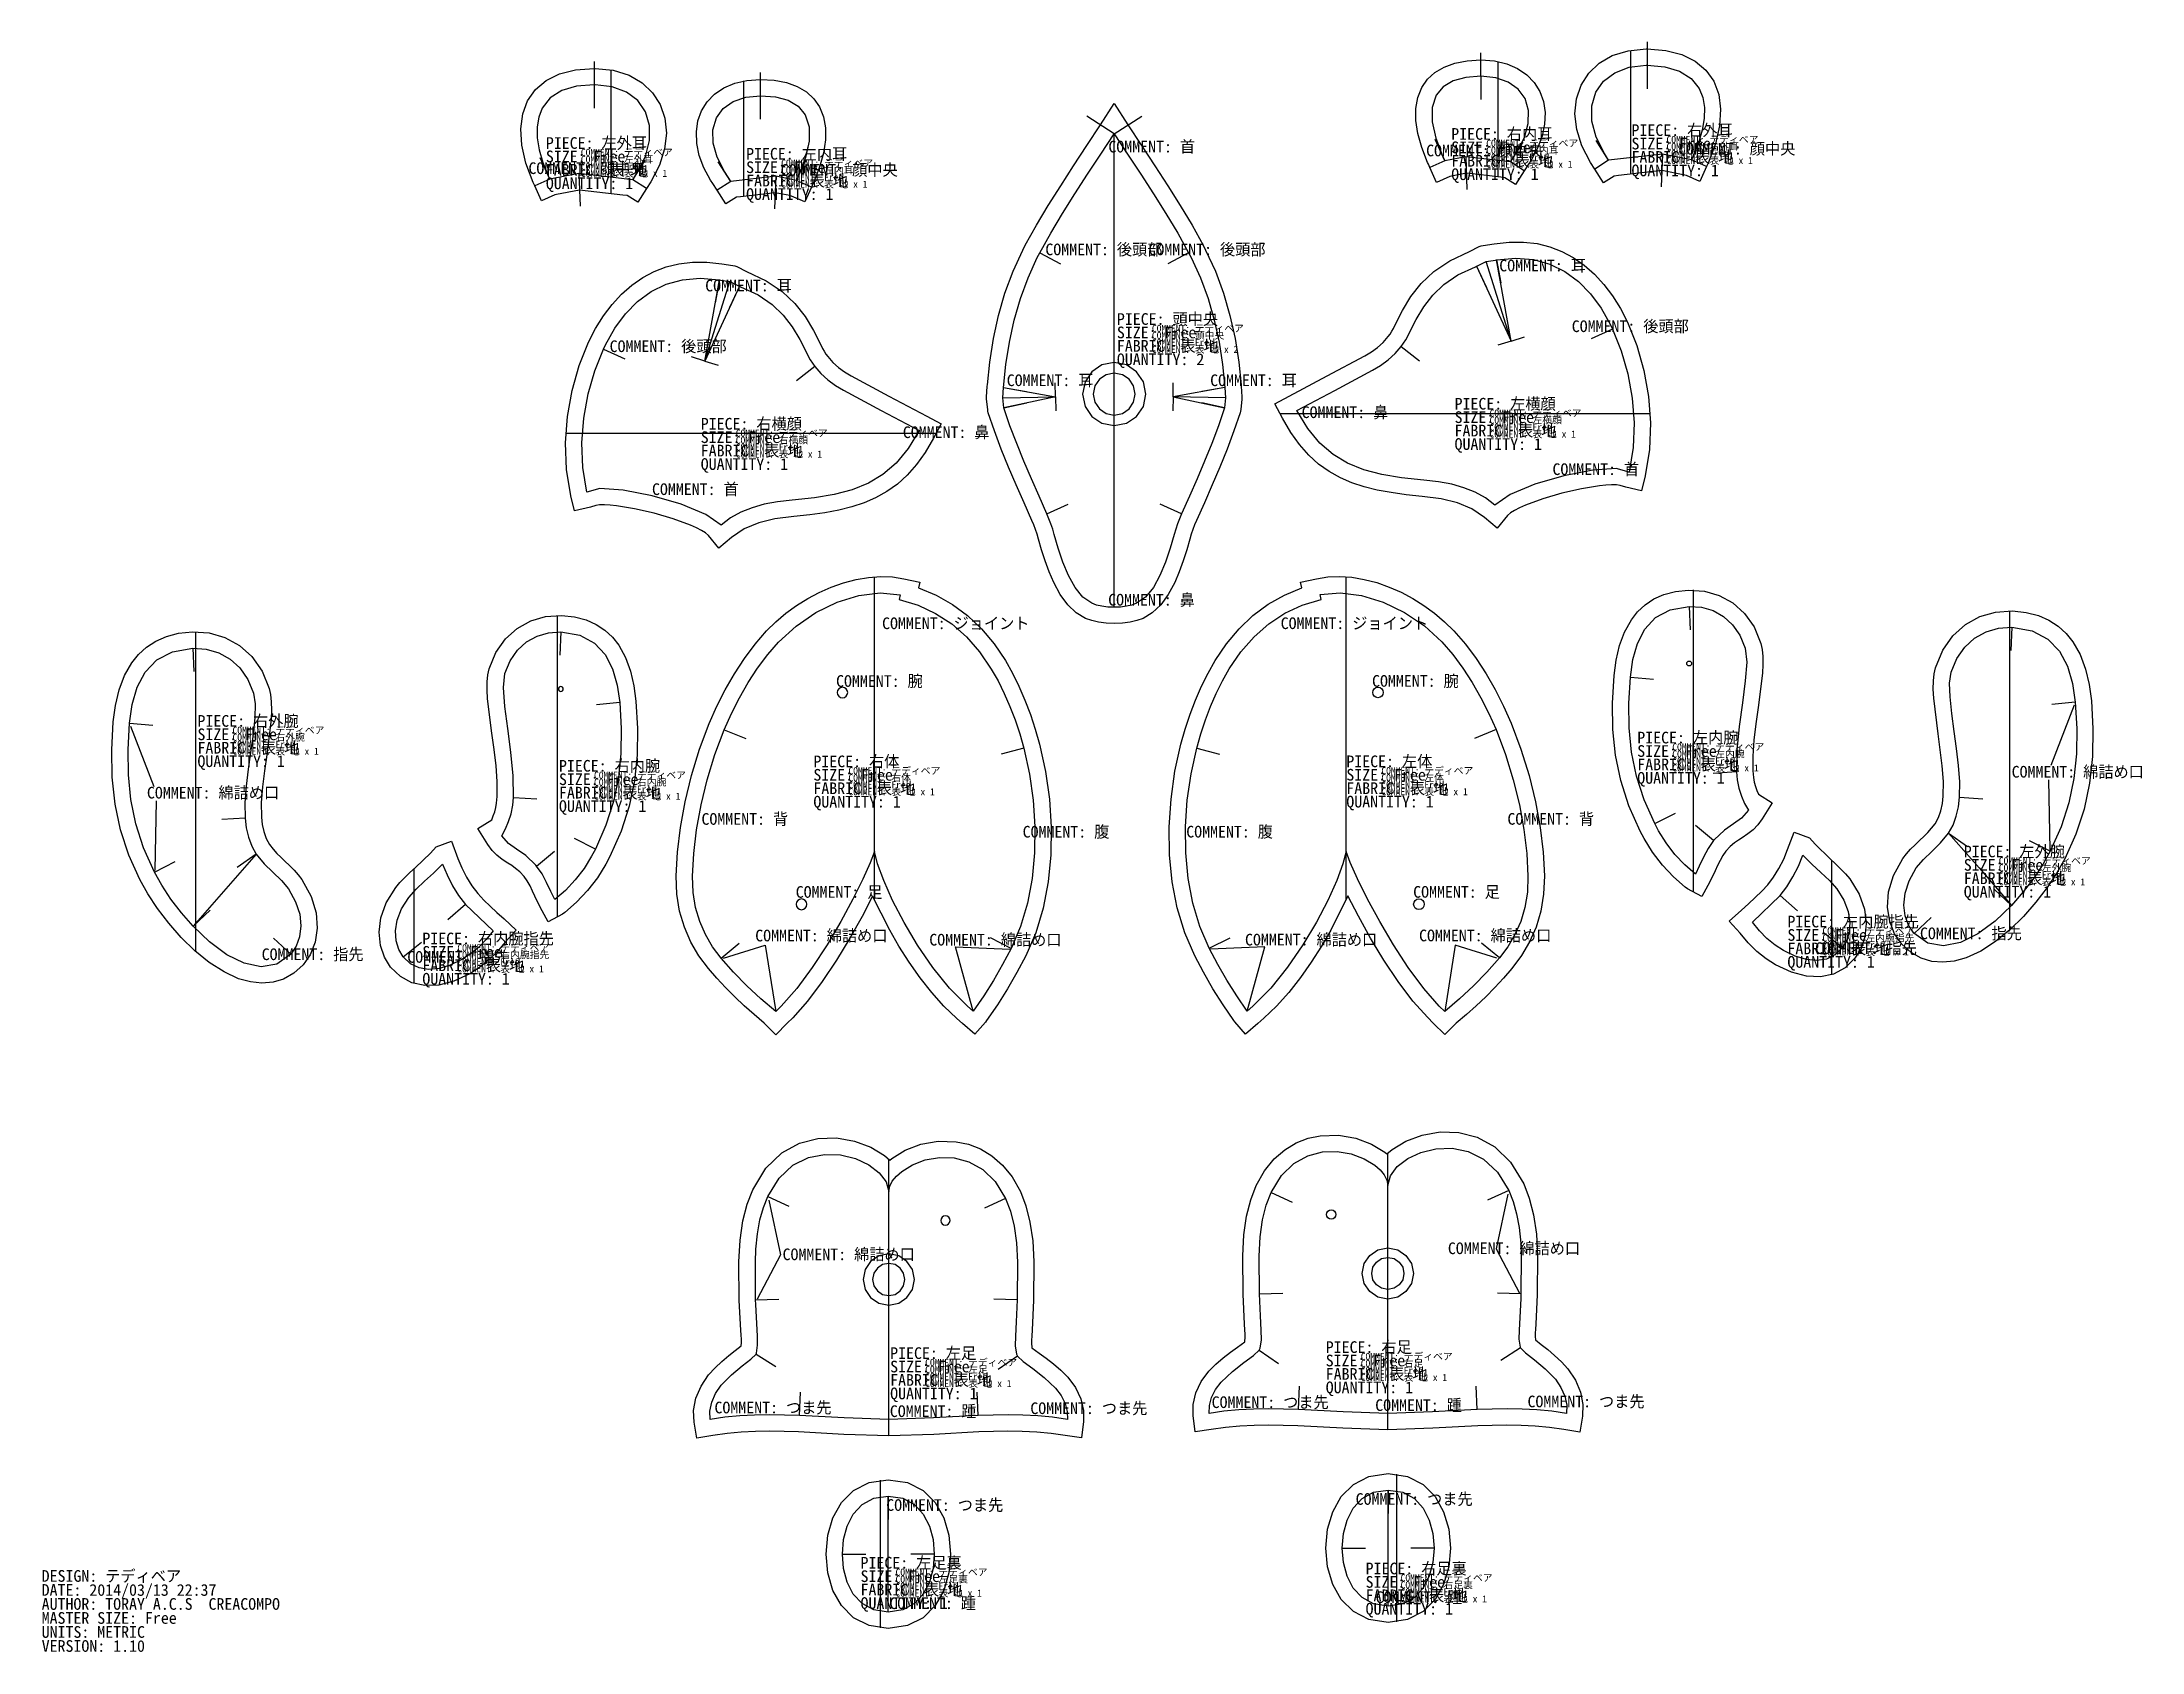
# Model space of a CAD drawing. Header units: metres. Extents: x 0 to 899, y 20 to 710.
import ezdxf

# ---------------------------------------------------------------- set-up
doc = ezdxf.new("R2010")
doc.units = ezdxf.units.M

msp = doc.modelspace()

# ---------------------------------------------------------------- texts
at = {"layer": '1'}
for s, p in [('DESIGN: テディベア', (0, 50)), ('DATE: 2014/03/13 22:37', (0, 44)), ('AUTHOR: TORAY A.C.S  CREACOMPO', (0, 38)), ('MASTER SIZE: Free', (0, 32)), ('UNITS: METRIC', (0, 26)), ('VERSION: 1.10', (0, 20))]:
    msp.add_text(s, height=5, dxfattribs=at).set_placement(p)

# ---------------------------------------------------------------- blocks, each defined once
blk = doc.blocks.new('P0001_05')
at = {"layer": '1'}
for p, q in [((20.189, 54.791), (20.189, 5.3438)), ((27.4019, 38.4785), (27.4253, 58.4785)), ((14.7563, 11.7598), (9.3785, 20.1907)), ((42.9019, 12.2109), (46.9926, 21.3359)), ((33.9634, 13.9883), (33.397, 0))]:
    blk.add_line(p, q, dxfattribs=at)
for points in [[(12.6216, 2.0938), (8.856, 7.9961), (7.0259, 10.8633), (6.1128, 12.2969), (3.2117, 17.5985), (1.2386, 22.8627), (0.1744, 28.0103), (0, 32.9623), (0.6962, 37.6395), (2.2437, 41.9629), (4.6304, 45.8103), (7.8318, 49.1102), (11.7797, 51.7947), (16.4055, 53.796), (21.6409, 55.0466), (27.4175, 55.4785), (33.3525, 55.126), (38.6321, 54.0967), (43.2325, 52.4121), (47.1302, 50.0941), (50.3018, 47.1643), (52.7231, 43.6445), (54.4219, 39.4204), (55.2788, 34.6941), (55.2936, 29.5046), (54.4659, 23.8912), (52.7958, 17.8929), (50.2827, 11.5488), (49.9487, 10.8086), (49.2886, 9.3438), (46.4224, 2.958), (40.7603, 5.499), (39.9639, 5.6573), (33.6772, 6.9072), (18.9417, 5.1984), (17.1636, 4.9922), (12.6216, 2.0938)], [(8.856, 7.9961), (7.0259, 10.8633), (6.1128, 12.2969), (3.2117, 17.5985), (1.2386, 22.8627), (0.1744, 28.0103), (0, 32.9623), (0.6962, 37.6395), (2.2437, 41.9629), (4.6304, 45.8103), (7.8318, 49.1102), (11.7797, 51.7947), (16.4055, 53.796), (21.6409, 55.0466), (27.4175, 55.4785), (33.3525, 55.126), (38.6321, 54.0967), (43.2325, 52.4121), (47.1302, 50.0941), (50.3018, 47.1643), (52.7231, 43.6445), (54.4219, 39.4204), (55.2788, 34.6941), (55.2936, 29.5046), (54.4659, 23.8912), (52.7958, 17.8929), (50.2827, 11.5488), (49.9487, 10.8086), (49.2886, 9.3438), (42.9019, 12.2109), (33.9634, 13.9883), (14.7563, 11.7598), (8.856, 7.9961)], [(14.7563, 11.7598), (13.8433, 13.1934), (12.0171, 16.0586), (8.8474, 22.1942), (7.1906, 28.1841), (7.083, 33.8334), (8.561, 38.9473), (11.4755, 42.9933), (15.7329, 45.9856), (21.1176, 47.8416), (27.4136, 48.4785)], [(27.4136, 48.4785), (33.9049, 48.0004), (39.3357, 46.5327), (43.5898, 44.0038), (46.5513, 40.3418), (48.2529, 35.0693), (48.2947, 28.9287), (46.8022, 22.0161), (43.9019, 14.4277), (43.2368, 12.9531), (42.9019, 12.2109)]]:
    blk.add_lwpolyline(points, dxfattribs=at)
for s, height, p in [('SIZE: Free', 5, (21.2993, 15.3398)), ('PIECE: 左内耳', 5, (21.2993, 21.0898)), ('COMMENT: テディベア', 3, (36.2993, 18.0898)), ('COMMENT: 左内耳', 3, (36.2993, 15.0898)), ('FABRIC: 表 地', 5, (21.2993, 9.5898)), ('COMMENT: Free', 3, (36.2993, 12.0898)), ('COMMENT: 表 地 x 1', 3, (36.2993, 9.0898)), ('QUANTITY: 1', 5, (21.2993, 3.8398))]:
    blk.add_text(s, height=height, dxfattribs=at).set_placement(p)
blk.add_text('COMMENT: 顔中央', height=5, rotation=0.0975, dxfattribs=at).set_placement((36.0903, 14.1553))
blk = doc.blocks.new('P0002_05')
at = {"layer": '1'}
for p, q in [((27.877, 38.4795), (27.8535, 58.4795)), ((35.0898, 54.792), (35.0898, 5.3438)), ((12.377, 12.2109), (8.2863, 21.3359)), ((40.5225, 11.7607), (45.9012, 20.1909)), ((21.3154, 13.9883), (21.8818, 0))]:
    blk.add_line(p, q, dxfattribs=at)
for points in [[(27.8613, 55.4795), (33.6379, 55.0476), (38.8733, 53.797), (43.4991, 51.7957), (47.447, 49.1112), (50.6484, 45.8113), (53.0352, 41.9639), (54.5826, 37.6404), (55.2788, 32.963), (55.1044, 28.0109), (54.0402, 22.8632), (52.0671, 17.5991), (49.166, 12.2979), (48.2529, 10.8643), (46.4229, 7.9961), (42.6572, 2.0947), (38.1152, 4.9932), (36.3361, 5.1993), (21.6016, 6.9072), (15.3149, 5.6573), (14.5186, 5.499), (8.8564, 2.958), (5.9902, 9.3447), (5.3301, 10.8096), (4.9961, 11.5488), (2.483, 17.8929), (0.8129, 23.8915), (-0.0148, 29.5051), (0, 34.6948), (0.8569, 39.4213), (2.5557, 43.6455), (4.9771, 47.1653), (8.1486, 50.0948), (12.0463, 52.4127), (16.6467, 54.0972), (21.9263, 55.1267), (27.8613, 55.4795)], [(27.8613, 55.4795), (33.6379, 55.0476), (38.8733, 53.797), (43.4991, 51.7957), (47.447, 49.1112), (50.6484, 45.8113), (53.0352, 41.9639), (54.5826, 37.6404), (55.2788, 32.963), (55.1044, 28.0109), (54.0402, 22.8632), (52.0671, 17.5991), (49.166, 12.2979), (48.2529, 10.8643), (46.4229, 7.9961), (40.5225, 11.7607), (21.3154, 13.9883), (12.377, 12.2109), (5.9902, 9.3447), (5.3301, 10.8096), (4.9961, 11.5488), (2.483, 17.8929), (0.8129, 23.8915), (-0.0148, 29.5051), (0, 34.6948), (0.8569, 39.4213), (2.5557, 43.6455), (4.9771, 47.1653), (8.1486, 50.0948), (12.0463, 52.4127), (16.6467, 54.0972), (21.9263, 55.1267), (27.8613, 55.4795)], [(27.8652, 48.4795), (21.3739, 48.0007), (15.9431, 46.5328), (11.689, 44.0038), (8.7275, 40.3418), (7.0259, 35.0696), (6.9841, 28.9291), (8.4766, 22.0165), (11.377, 14.4277), (12.042, 12.9531), (12.377, 12.2109)], [(40.5225, 11.7607), (41.4355, 13.1934), (43.2617, 16.0586), (46.4314, 22.1942), (48.0883, 28.1842), (48.1958, 33.8337), (46.7178, 38.9482), (43.8033, 42.9943), (39.5459, 45.9866), (34.1613, 47.8425), (27.8652, 48.4795)]]:
    blk.add_lwpolyline(points, dxfattribs=at)
for s, height, p in [('PIECE: 右内耳', 5, (15.1299, 21.2715)), ('SIZE: Free', 5, (15.1299, 15.5215)), ('COMMENT: テディベア', 3, (30.1299, 18.2715)), ('COMMENT: 右内耳', 3, (30.1299, 15.2715)), ('QUANTITY: 1', 5, (15.1299, 4.0215)), ('FABRIC: 表 地', 5, (15.1299, 9.7715)), ('COMMENT: Free', 3, (30.1299, 12.2715)), ('COMMENT: 表 地 x 1', 3, (30.1299, 9.2715))]:
    blk.add_text(s, height=height, dxfattribs=at).set_placement(p)
blk.add_text('COMMENT: 顔中央', height=5, rotation=359.9018, dxfattribs=at).set_placement((4.3682, 14.1807))
blk = doc.blocks.new('P0003_05')
at = {"layer": '1'}
for p, q in [((23.6603, 58.3984), (23.6603, 5.3438)), ((30.8986, 61.9795), (30.8751, 41.9795)), ((14.3624, 11.3125), (8.9872, 19.745)), ((49.8966, 11.5107), (54.0177, 20.6221)), ((37.4347, 13.9883), (36.8673, 0))]:
    blk.add_line(p, q, dxfattribs=at)
for points in [[(30.8907, 58.9795), (38.8593, 58.3688), (45.7223, 56.6067), (51.4475, 53.7687), (56.0024, 49.9301), (59.3549, 45.1664), (61.4723, 39.553), (62.3223, 33.165), (61.8726, 26.0782), (60.0908, 18.3679), (56.9445, 10.1094), (56.2745, 8.626), (53.3898, 2.2471), (47.7443, 4.8018), (46.9349, 4.9626), (37.1486, 6.9082), (18.5455, 4.7502), (16.7667, 4.5439), (12.2179, 1.6475), (8.4572, 7.5518), (6.632, 10.417), (2.9054, 17.4993), (0.694, 24.5013), (-0.0615, 31.2678), (0.5798, 37.6432), (2.5586, 43.4722), (5.8158, 48.5991), (10.2921, 52.8687), (15.9285, 56.1255), (22.6656, 58.2139), (30.4445, 58.9785), (30.8907, 58.9795)], [(30.8907, 58.9795), (38.8593, 58.3688), (45.7223, 56.6067), (51.4475, 53.7687), (56.0024, 49.9301), (59.3549, 45.1664), (61.4723, 39.553), (62.3223, 33.165), (61.8726, 26.0782), (60.0908, 18.3679), (56.9445, 10.1094), (56.2745, 8.626), (49.8966, 11.5107), (37.4347, 13.9883), (14.3624, 11.3125), (8.4572, 7.5518), (6.632, 10.417), (2.9054, 17.4993), (0.694, 24.5013), (-0.0615, 31.2678), (0.5798, 37.6432), (2.5586, 43.4722), (5.8158, 48.5991), (10.2921, 52.8687), (15.9285, 56.1255), (22.6656, 58.2139), (30.4445, 58.9785), (30.8907, 58.9795)], [(14.3624, 11.3125), (12.5363, 14.1777), (8.9496, 21.2166), (7.1533, 28.0969), (7.1331, 34.5873), (8.8741, 40.4561), (12.1807, 45.2177), (16.9701, 48.8331), (23.1149, 51.1406), (30.4874, 51.9785), (30.8868, 51.9795)], [(30.8868, 51.9795), (38.4608, 51.3479), (44.7549, 49.4727), (49.6703, 46.3545), (53.1085, 41.9941), (54.6204, 38.175), (55.333, 33.9047), (55.2653, 29.2168), (54.4354, 24.1455), (52.8621, 18.7246), (50.5636, 12.9883), (49.8966, 11.5107)]]:
    blk.add_lwpolyline(points, dxfattribs=at)
for s, height, p in [('PIECE: 右外耳', 5, (24.1398, 21.7188)), ('SIZE: Free', 5, (24.1398, 15.9688)), ('COMMENT: テディベア', 3, (39.1398, 18.7188)), ('COMMENT: 右外耳', 3, (39.1398, 15.7188)), ('QUANTITY: 1', 5, (24.1398, 4.4688)), ('FABRIC: 表 地', 5, (24.1398, 10.2188)), ('COMMENT: Free', 3, (39.1398, 12.7188)), ('COMMENT: 表 地 x 1', 3, (39.1398, 9.7188))]:
    blk.add_text(s, height=height, dxfattribs=at).set_placement(p)
blk.add_text('COMMENT: 顔中央', height=5, rotation=0.0982, dxfattribs=at).set_placement((44.1915, 13.7344))
blk = doc.blocks.new('P0004_05')
at = {"layer": '1'}
for p, q in [((31.2832, 61.9785), (31.3066, 41.9785)), ((38.5215, 58.3984), (38.5215, 5.3438)), ((12.2852, 11.5098), (8.1641, 20.6211)), ((47.8193, 11.3125), (53.1946, 19.745)), ((24.7471, 13.9883), (25.3145, 0))]:
    blk.add_line(p, q, dxfattribs=at)
for points in [[(8.792, 2.2471), (5.9072, 8.625), (5.2373, 10.1094), (2.0909, 18.3677), (0.3092, 26.0779), (-0.1405, 33.1644), (0.7095, 39.5521), (2.8269, 45.1655), (6.1793, 49.9292), (10.7343, 53.7677), (16.4595, 56.6057), (23.3225, 58.3678), (31.291, 58.9785), (31.7373, 58.9785), (39.5161, 58.2139), (46.2533, 56.1254), (51.8896, 52.8685), (56.366, 48.5988), (59.6232, 43.4717), (61.6019, 37.6426), (62.2433, 31.2671), (61.4878, 24.5005), (59.2764, 17.4983), (55.5498, 10.416), (53.7246, 7.5508), (49.9639, 1.6465), (45.415, 4.543), (43.6357, 4.7494), (25.0332, 6.9082), (15.2468, 4.9618), (14.4375, 4.8008), (8.792, 2.2471)], [(5.9072, 8.625), (5.2373, 10.1094), (2.0909, 18.3677), (0.3092, 26.0779), (-0.1405, 33.1644), (0.7095, 39.5521), (2.8269, 45.1655), (6.1793, 49.9292), (10.7343, 53.7677), (16.4595, 56.6057), (23.3225, 58.3678), (31.291, 58.9785), (31.7373, 58.9785), (39.5161, 58.2139), (46.2533, 56.1254), (51.8896, 52.8685), (56.366, 48.5988), (59.6232, 43.4717), (61.6019, 37.6426), (62.2433, 31.2671), (61.4878, 24.5005), (59.2764, 17.4983), (55.5498, 10.416), (53.7246, 7.5508), (47.8193, 11.3125), (24.7471, 13.9883), (12.2852, 11.5098), (5.9072, 8.625)], [(31.2949, 51.9785), (23.7209, 51.3474), (17.4269, 49.4722), (12.5115, 46.354), (9.0732, 41.9941), (7.5614, 38.175), (6.8488, 33.9047), (6.9165, 29.2168), (7.7463, 24.1455), (9.3197, 18.7246), (11.6182, 12.9883), (12.2852, 11.5098)], [(47.8193, 11.3125), (49.6455, 14.1777), (53.2322, 21.2161), (55.0284, 28.0964), (55.0487, 34.5868), (53.3076, 40.4551), (50.0011, 45.2167), (45.2117, 48.8323), (39.0669, 51.1401), (31.6943, 51.9785), (31.2949, 51.9785)]]:
    blk.add_lwpolyline(points, dxfattribs=at)
for s, height, p in [('PIECE: 左外耳', 5, (10.6318, 24.5391)), ('SIZE: Free', 5, (10.6318, 18.7891)), ('FABRIC: 表 地', 5, (10.6318, 13.0391)), ('COMMENT: テディベア', 3, (25.6318, 21.5391)), ('COMMENT: 左外耳', 3, (25.6318, 18.5391)), ('COMMENT: Free', 3, (25.6318, 15.5391)), ('QUANTITY: 1', 5, (10.6318, 7.2891)), ('COMMENT: 表 地 x 1', 3, (25.6318, 12.5391))]:
    blk.add_text(s, height=height, dxfattribs=at).set_placement(p)
blk.add_text('COMMENT: 顔中央', height=5, rotation=359.9018, dxfattribs=at).set_placement((3.1699, 13.7598))
blk = doc.blocks.new('P0005_05')
at = {"layer": '1'}
for p, q in [((35.8049, 150.5504), (35.8049, 13.7018)), ((34.7815, 143.5289), (35.1635, 133.5363)), ((7.6516, 111.402), (17.611, 110.5018)), ((8.0012, 110.1793), (18.051, 84.3287)), ((19.0813, 78.1188), (18.5208, 48.2389)), ((57.0959, 70.7321), (47.1167, 70.0884)), ((61.8879, 55.3414), (48.802, 40.4996)), ((61.8879, 55.3414), (53.7135, 49.5813)), ((18.2688, 47.5621), (27.1888, 52.0824)), ((48.802, 40.4996), (34.8489, 24.4078)), ((34.8489, 24.4078), (42.1444, 31.247)), ((76.6217, 12.4207), (69.3186, 19.2518))]:
    blk.add_line(p, q, dxfattribs=at)
for points in [[(67.6096, 59.3746), (69.1161, 57.4357), (70.7424, 55.645), (72.4318, 53.9618), (74.1272, 52.3453), (76.1519, 50.3945), (78.0696, 48.4418), (79.8335, 46.4572), (81.3967, 44.4108), (85.3905, 37.2188), (87.5066, 30.226), (87.9812, 23.6118), (87.0502, 17.5555), (84.9495, 12.2363), (81.9153, 7.8336), (77.91, 4.2512), (73.6124, 1.7925), (69.0646, 0.3961), (64.3083, 0), (59.3855, 0.5424), (54.3381, 1.9615), (48.069, 4.8412), (41.7823, 8.8726), (35.6244, 13.8632), (29.7419, 19.6203), (24.4048, 25.7419), (19.5891, 32.0797), (15.4282, 38.3669), (12.0275, 44.3993), (7.2952, 54.8383), (3.7966, 65.6483), (1.4731, 76.7695), (0.2373, 88.2052), (0.002, 99.9583), (0.6799, 112.0321), (1.6089, 118.9838), (3.1829, 125.6235), (5.4944, 131.7819), (8.636, 137.2897), (11.5077, 140.8466), (14.8939, 143.955), (18.8411, 146.5457), (23.3953, 148.5499), (28.6028, 149.8987), (34.5142, 150.5228), (41.6914, 150.0554), (48.4758, 148.102), (54.6543, 144.7015), (60.0175, 139.8927), (64.3562, 133.7142), (67.4612, 126.2047), (68.022, 123.6149), (68.3276, 120.5408), (68.3854, 117.034), (68.2024, 113.1461), (66.3586, 97.8942), (65.3845, 91.0249), (64.5432, 84.1141), (64.0403, 77.4154), (64.0813, 71.1826), (64.4342, 68.0299), (65.0951, 64.9305), (66.1312, 62.0051), (67.6096, 59.3746)], [(61.8879, 55.3414), (65.3225, 51.198), (69.0408, 47.5228), (72.6213, 44.0275), (75.6428, 40.4235), (78.7437, 34.9261), (80.4807, 29.5845), (81.0001, 24.5358), (80.4481, 19.9174), (78.9711, 15.8667), (76.7151, 12.5211), (70.7114, 8.2342), (63.9525, 7.0612), (56.7125, 8.5471), (49.2657, 12.2369), (41.8865, 17.6755), (34.8489, 24.4078), (29.8517, 30.1362), (25.3386, 36.0685), (21.4357, 41.959), (18.2688, 47.5621), (13.6473, 57.9712), (10.3293, 68.3081), (8.1929, 78.6962), (7.1158, 89.2589), (6.9761, 100.1197), (7.6516, 111.402), (8.8015, 119.3718), (10.9551, 126.7859), (14.371, 133.2765), (19.3081, 138.4758), (26.0254, 142.0159), (34.7815, 143.5289), (40.4519, 143.1521), (45.8002, 141.5906), (50.665, 138.8802), (54.8856, 135.0571), (58.3007, 130.1572), (60.7493, 124.2164), (61.3857, 119.639), (61.2212, 113.6642), (60.4908, 106.6339), (59.4299, 98.8903), (58.4135, 91.6492), (57.5496, 84.3636), (57.0424, 77.3019), (57.0959, 70.7321), (57.5874, 66.6), (58.5149, 62.5629), (59.9309, 58.7627), (61.8879, 55.3414)]]:
    blk.add_lwpolyline(points, dxfattribs=at)
for s, height, p in [('SIZE: Free', 5, (36.6985, 104.1217)), ('PIECE: 右外腕', 5, (36.6985, 109.8717)), ('COMMENT: テディベア', 3, (51.6985, 106.8717)), ('FABRIC: 表 地', 5, (36.6985, 98.3717)), ('COMMENT: 右外腕', 3, (51.6985, 103.8717)), ('COMMENT: Free', 3, (51.6985, 100.8717)), ('COMMENT: 表 地 x 1', 3, (51.6985, 97.8717)), ('QUANTITY: 1', 5, (36.6985, 92.6217)), ('COMMENT: 綿詰め口', 5, (15.0647, 79.1246)), ('COMMENT: 指先', 5, (64.2014, 9.9186))]:
    blk.add_text(s, height=height, dxfattribs=at).set_placement(p)
blk = doc.blocks.new('P0006_05')
at = {"layer": '1'}
for p, q in [((51.7017, 150.5497), (51.7017, 13.702)), ((52.7251, 143.5282), (52.3431, 133.5355)), ((79.5054, 110.1786), (69.4556, 84.329)), ((79.855, 111.4012), (69.8956, 110.5011)), ((68.4253, 78.118), (68.9858, 48.2391)), ((30.4106, 70.7313), (40.3899, 70.0877)), ((25.6187, 55.3407), (33.7931, 49.5806)), ((25.6187, 55.3407), (38.7046, 40.4989)), ((69.2378, 47.5614), (60.3177, 52.0817)), ((38.7046, 40.4989), (52.6577, 24.4071)), ((52.6577, 24.4071), (45.3622, 31.2463)), ((10.8849, 12.4199), (18.1877, 19.2513))]:
    blk.add_line(p, q, dxfattribs=at)
for points in [[(5.5913, 7.8329), (2.5571, 12.2357), (0.4564, 17.5548), (-0.4746, 23.6112), (0, 30.2255), (2.1161, 37.2186), (6.1099, 44.411), (7.6731, 46.4573), (9.437, 48.4415), (11.3547, 50.3939), (13.3794, 52.3446), (15.0748, 53.9612), (16.7642, 55.6447), (18.3905, 57.4354), (19.8962, 59.373), (21.3754, 62.0048), (22.4115, 64.9303), (23.0724, 68.0298), (23.4252, 71.1818), (23.4663, 77.4152), (22.9634, 84.1139), (22.1221, 91.0247), (21.1479, 97.8934), (19.3042, 113.1454), (19.1212, 117.0337), (19.179, 120.5404), (19.4846, 123.6143), (20.0454, 126.204), (23.1504, 133.7135), (27.4891, 139.892), (32.8523, 144.7008), (39.0308, 148.1013), (45.8152, 150.0547), (52.9924, 150.5221), (58.9038, 149.8979), (64.1113, 148.5492), (68.6655, 146.545), (72.6127, 143.9545), (75.9989, 140.8464), (78.8706, 137.2899), (82.0122, 131.7817), (84.3237, 125.6234), (85.8977, 118.9839), (86.8267, 112.0314), (87.5046, 99.9582), (87.2693, 88.205), (86.0334, 76.7694), (83.71, 65.6483), (80.2114, 54.8384), (75.4788, 44.3987), (72.0784, 38.3671), (67.9175, 32.0795), (63.1018, 25.7413), (57.7646, 19.6196), (51.8822, 13.863), (45.7242, 8.8727), (39.4376, 4.8414), (33.1685, 1.9618), (28.1211, 0.5426), (23.1982, 0), (18.442, 0.3959), (13.8942, 1.7921), (9.5966, 4.2505), (5.5913, 7.8329)], [(10.7915, 12.5204), (8.5355, 15.866), (7.0585, 19.9166), (6.5065, 24.535), (7.0259, 29.5837), (8.7629, 34.9254), (11.8638, 40.4227), (14.8853, 44.0267), (18.4658, 47.5221), (22.1841, 51.1973), (25.6187, 55.3407), (27.5757, 58.762), (28.9917, 62.5621), (29.9192, 66.5992), (30.4106, 70.7313), (30.4642, 77.3011), (29.957, 84.3629), (29.0931, 91.6484), (28.0767, 98.8895), (27.0157, 106.6332), (26.2854, 113.6635), (26.1208, 119.6383), (26.7573, 124.2157), (29.2059, 130.1565), (32.621, 135.0564), (36.8416, 138.8795), (41.7064, 141.5898), (47.0547, 143.1514), (52.7251, 143.5282), (61.4812, 142.0151), (68.1985, 138.475), (73.1356, 133.2758), (76.5515, 126.7852), (78.7051, 119.371), (79.855, 111.4012), (80.5305, 100.119), (80.3907, 89.2582), (79.3137, 78.6954), (77.1772, 68.3074), (73.8593, 57.9705), (69.2378, 47.5614), (66.0709, 41.9583), (62.168, 36.0677), (57.6549, 30.1354), (52.6577, 24.4071), (45.6201, 17.6748), (38.2408, 12.2364), (30.7941, 8.5468), (23.5541, 7.0609), (16.7952, 8.2338), (10.7915, 12.5204)]]:
    blk.add_lwpolyline(points, dxfattribs=at)
for s, height, p in [('COMMENT: 綿詰め口', 5, (52.6821, 79.1239)), ('PIECE: 左外腕', 5, (32.1782, 44.9911)), ('COMMENT: テディベア', 3, (47.1782, 41.9911)), ('SIZE: Free', 5, (32.1782, 39.2411)), ('FABRIC: 表 地', 5, (32.1782, 33.4911)), ('COMMENT: 左外腕', 3, (47.1782, 38.9911)), ('COMMENT: Free', 3, (47.1782, 35.9911)), ('COMMENT: 表 地 x 1', 3, (47.1782, 32.9911)), ('QUANTITY: 1', 5, (32.1782, 27.7411)), ('COMMENT: 指先', 5, (13.4253, 9.9188))]:
    blk.add_text(s, height=height, dxfattribs=at).set_placement(p)
blk = doc.blocks.new('P0007_05')
at = {"layer": '1'}
for p, q in [((33.9229, 131.2754), (33.9229, 2.0439)), ((35.5195, 124.2607), (35.1375, 114.2681)), ((60.7344, 93.9521), (50.7749, 93.0521)), ((15.2773, 53.3213), (25.2566, 52.6783)), ((25.1787, 23.9443), (32.8506, 30.3585)), ((50.3281, 31.2002), (41.408, 35.7203))]:
    blk.add_line(p, q, dxfattribs=at)
for points in [[(56.5723, 28.0361), (54.8662, 24.8066), (51.2366, 18.949), (47.0171, 13.4625), (42.3127, 8.4567), (37.2285, 4.041), (36.2578, 3.2842), (30.0732, 0), (26.7422, 6.2783), (24.4648, 10.9951), (23.4415, 13.2214), (22.3546, 15.4498), (21.155, 17.57), (19.8071, 19.4533), (17.9706, 21.415), (16.1962, 22.9274), (14.4993, 24.1353), (12.9082, 25.165), (10.4512, 26.8139), (8.2034, 28.5802), (6.153, 30.6462), (4.2881, 33.1943), (0, 40.0752), (5.9395, 43.7793), (6.6299, 45.438), (7.2174, 47.1733), (7.6842, 48.9929), (8.0127, 50.9043), (8.2917, 53.7714), (8.3368, 60.1084), (7.8329, 66.9141), (6.9854, 73.9336), (5.999, 80.9102), (4.166, 95.6201), (3.9645, 99.4149), (4.0037, 102.8378), (4.2915, 105.8386), (4.8359, 108.3672), (7.7534, 115.4282), (11.8279, 121.2411), (16.8641, 125.7683), (22.6669, 128.9717), (29.0409, 130.8135), (35.787, 131.2556), (41.4199, 130.6545), (46.3708, 129.3536), (50.6902, 127.4207), (54.4244, 124.9235), (57.62, 121.9296), (60.3232, 118.5068), (63.2399, 113.2737), (65.3813, 107.4325), (66.8395, 101.1472), (67.7061, 94.5822), (68.4054, 82.8193), (68.2474, 71.4978), (67.1086, 60.488), (64.8655, 49.6607), (61.3945, 38.8865), (56.5723, 28.0361)], [(50.3281, 31.2002), (48.7314, 28.1768), (45.4786, 22.9264), (41.6975, 18.0078), (37.4817, 13.5199), (32.9248, 9.5615), (31.233, 13.0352), (29.4604, 16.8357), (27.4835, 20.5948), (25.1787, 23.9443), (24.877, 24.2979), (20.488, 28.4371), (16.5449, 31.1492), (13.1057, 33.5854), (10.2285, 36.8975), (11.8254, 39.8544), (13.1927, 43.0039), (14.2595, 46.3776), (14.9551, 50.0068), (15.2773, 53.3213), (15.1981, 62.6609), (14.191, 72.7477), (12.7892, 82.8723), (11.5258, 92.3252), (10.934, 100.3969), (11.5469, 106.3779), (13.8077, 111.8706), (16.9589, 116.4053), (20.8529, 119.9468), (25.3427, 122.46), (30.2805, 123.9097), (35.5195, 124.2607), (43.7129, 122.8282), (49.9698, 119.4745), (54.5455, 114.5549), (57.6948, 108.4245), (59.6727, 101.4385), (60.7344, 93.9521), (61.4006, 82.8616), (61.2684, 72.1853), (60.2166, 61.802), (58.1235, 51.5908), (54.8678, 41.4305), (50.3281, 31.2002)], [(35.5479, 100.8291), (35.1394, 100.7451), (34.8068, 100.5186), (34.5834, 100.1837), (34.5029, 99.7744)], [(34.5029, 99.7744), (34.5872, 99.3661), (34.814, 99.0337), (35.1492, 98.8104), (35.5586, 98.7295)], [(36.6025, 99.7842), (36.5181, 100.1935), (36.2916, 100.5264), (35.9569, 100.7493), (35.5479, 100.8291)], [(35.5586, 98.7295), (35.9661, 98.8146), (36.2985, 99.0415), (36.522, 99.376), (36.6025, 99.7842)]]:
    blk.add_lwpolyline(points, dxfattribs=at)
for s, height, p in [('SIZE: Free', 5, (34.7441, 58.6338)), ('PIECE: 右内腕', 5, (34.7441, 64.3838)), ('COMMENT: テディベア', 3, (49.7441, 61.3838)), ('FABRIC: 表 地', 5, (34.7441, 52.8838)), ('COMMENT: 右内腕', 3, (49.7441, 58.3838)), ('COMMENT: Free', 3, (49.7441, 55.3838)), ('COMMENT: 表 地 x 1', 3, (49.7441, 52.3838)), ('QUANTITY: 1', 5, (34.7441, 47.1338))]:
    blk.add_text(s, height=height, dxfattribs=at).set_placement(p)
blk = doc.blocks.new('P0008_05')
at = {"layer": '1'}
for p, q in [((34.5186, 131.2754), (34.5186, 2.043)), ((32.9219, 124.2598), (33.304, 114.2671)), ((7.707, 93.9512), (17.6665, 93.0511)), ((53.1641, 53.3203), (43.1848, 52.6773)), ((18.1133, 31.1992), (27.0334, 35.7193)), ((43.2627, 23.9434), (35.5908, 30.3575))]:
    blk.add_line(p, q, dxfattribs=at)
for points in [[(32.1836, 3.2832), (31.2129, 4.041), (26.1287, 8.4565), (21.4243, 13.4622), (17.2048, 18.9486), (13.5752, 24.8066), (11.8691, 28.0352), (7.0469, 38.8856), (3.5759, 49.66), (1.3328, 60.4875), (0.194, 71.4976), (0.036, 82.8193), (0.7354, 94.5812), (1.6019, 101.1472), (3.0601, 107.4324), (5.2015, 113.2733), (8.1182, 118.5059), (10.8214, 121.929), (14.017, 124.923), (17.7512, 127.4202), (22.0706, 129.3531), (27.0215, 130.6542), (32.6544, 131.2556), (39.4005, 130.8131), (45.7745, 128.9711), (51.5773, 125.7676), (56.6135, 121.2405), (60.688, 115.4278), (63.6055, 108.3672), (64.1499, 105.8381), (64.4377, 102.8369), (64.4769, 99.4139), (64.2754, 95.6191), (62.4424, 80.9102), (61.4561, 73.9331), (60.6085, 66.9133), (60.1046, 60.1078), (60.1497, 53.7704), (60.4287, 50.9043), (60.7572, 48.9929), (61.224, 47.1733), (61.8115, 45.438), (62.502, 43.7793), (68.4414, 40.0742), (64.1533, 33.1934), (62.2885, 30.6457), (60.238, 28.5796), (57.9902, 26.813), (55.5332, 25.1641), (53.9421, 24.1344), (52.2452, 22.9268), (50.4708, 21.4144), (48.6343, 19.4523), (47.2864, 17.5695), (46.0868, 15.4492), (44.9999, 13.2206), (43.9766, 10.9941), (41.6992, 6.2773), (38.3682, 0), (32.1836, 3.2832)], [(35.5166, 9.5605), (30.9597, 13.5189), (26.7439, 18.0068), (22.9628, 22.9254), (19.71, 28.1758), (18.1133, 31.1992), (13.5736, 41.4295), (10.3179, 51.5898), (8.2249, 61.801), (7.173, 72.1843), (7.0408, 82.8607), (7.707, 93.9512), (8.7687, 101.4376), (10.7466, 108.4235), (13.8959, 114.554), (18.4716, 119.4736), (24.7285, 122.8273), (32.9219, 124.2598), (38.1609, 123.9087), (43.0988, 122.459), (47.5885, 119.9458), (51.4825, 116.4043), (54.6337, 111.8696), (56.8945, 106.377), (57.5074, 100.3959), (56.9156, 92.3242), (55.6522, 82.8713), (54.2504, 72.7468), (53.2433, 62.6599), (53.1641, 53.3203), (53.4863, 50.0059), (54.1819, 46.3766), (55.2487, 43.0029), (56.616, 39.8534), (58.2129, 36.8965), (55.3357, 33.5845), (51.8965, 31.1482), (47.9534, 28.4362), (43.5645, 24.2969), (43.2627, 23.9434), (40.9579, 20.5939), (38.981, 16.8347), (37.2084, 13.0342), (35.5166, 9.5605)], [(31.8389, 99.7832), (31.9233, 100.1926), (32.1498, 100.5254), (32.4845, 100.7484), (32.8936, 100.8281)], [(32.8828, 98.7285), (32.4753, 98.8137), (32.1429, 99.0405), (31.9194, 99.3751), (31.8389, 99.7832)], [(33.9385, 99.7734), (33.8542, 99.3652), (33.6274, 99.0327), (33.2922, 98.8094), (32.8828, 98.7285)], [(32.8936, 100.8281), (33.302, 100.7441), (33.6346, 100.5176), (33.858, 100.1827), (33.9385, 99.7734)]]:
    blk.add_lwpolyline(points, dxfattribs=at)
for s, height, p in [('SIZE: Free', 5, (10.6465, 59.8027)), ('PIECE: 左内腕', 5, (10.6465, 65.5527)), ('COMMENT: テディベア', 3, (25.6465, 62.5527)), ('COMMENT: 左内腕', 3, (25.6465, 59.5527)), ('FABRIC: 表 地', 5, (10.6465, 54.0527)), ('COMMENT: Free', 3, (25.6465, 56.5527)), ('COMMENT: 表 地 x 1', 3, (25.6465, 53.5527)), ('QUANTITY: 1', 5, (10.6465, 48.3027))]:
    blk.add_text(s, height=height, dxfattribs=at).set_placement(p)
blk = doc.blocks.new('P0009_05')
at = {"layer": '1'}
for p, q in [((43.8232, 49.9753), (43.8232, 0.9187)), ((21.7461, 34.7996), (29.2637, 28.2051)), ((48.3828, 12.3601), (40.601, 18.6405))]:
    blk.add_line(p, q, dxfattribs=at)
for points in [[(53.832, 7.9675), (49.5602, 3.849), (44.6289, 1.1956), (39.1146, 0), (33.0941, 0.2551), (26.6439, 1.9537), (19.8408, 5.0886), (15.748, 7.6945), (11.8401, 10.8577), (8.1566, 14.5226), (4.7373, 18.6335), (0, 23.7878), (5.1787, 28.5496), (8.231, 31.3259), (11.1428, 33.9934), (13.8992, 36.6558), (16.4835, 39.4159), (19.0063, 42.6873), (21.2968, 46.4065), (23.3087, 50.4003), (24.9951, 54.4949), (27.7295, 61.907), (34.2979, 59.4832), (36.7529, 56.7683), (43.1465, 50.5886), (45.4844, 48.4496), (47.7024, 46.3201), (49.7523, 44.1671), (51.5859, 41.9578), (55.6211, 35.4145), (57.9186, 28.984), (58.6835, 22.8452), (58.1206, 17.1769), (56.4352, 12.1581), (53.832, 7.9675)], [(48.3828, 12.3601), (45.2256, 9.3935), (41.5743, 7.6162), (37.4891, 6.9688), (33.0302, 7.3918), (28.2576, 8.8259), (23.2314, 11.2117), (19.6051, 13.5422), (16.1563, 16.3894), (12.9161, 19.6937), (9.916, 23.3953), (21.7461, 34.7996), (24.6475, 38.5471), (27.293, 42.8047), (29.6191, 47.3776), (31.5625, 52.071), (35.3845, 48.209), (39.2579, 44.666), (42.8964, 41.2377), (46.0137, 37.7195), (49.0822, 32.8313), (50.9276, 28.0333), (51.6653, 23.4563), (51.4103, 19.2312), (50.2777, 15.4888), (48.3828, 12.3601)]]:
    blk.add_lwpolyline(points, dxfattribs=at)
for s, height, p in [('SIZE: Free', 5, (24.9014, 15.4187)), ('PIECE: 左内腕指先', 5, (24.9014, 21.1687)), ('COMMENT: テディベア', 3, (39.9014, 18.1687)), ('COMMENT: 左内腕指先', 3, (39.9014, 15.1687)), ('QUANTITY: 1', 5, (24.9014, 3.9187)), ('FABRIC: 表 地', 5, (24.9014, 9.6687)), ('COMMENT: 指先', 5, (36.749, 9.7976)), ('COMMENT: Free', 3, (39.9014, 12.1687)), ('COMMENT: 表 地 x 1', 3, (39.9014, 9.1687))]:
    blk.add_text(s, height=height, dxfattribs=at).set_placement(p)
blk = doc.blocks.new('P0010_05')
at = {"layer": '1'}
for p, q in [((14.2974, 49.9756), (14.2974, 0.918)), ((36.3745, 34.7998), (28.8569, 28.2054)), ((9.7378, 12.3604), (17.5197, 18.6407))]:
    blk.add_line(p, q, dxfattribs=at)
for points in [[(53.3833, 18.6338), (49.964, 14.5228), (46.2805, 10.8578), (42.3726, 7.6943), (38.2798, 5.0879), (31.4767, 1.9534), (25.0265, 0.2551), (19.006, 0), (13.4917, 1.1954), (8.5604, 3.8486), (4.291, 7.9645), (1.6854, 12.1574), (0, 17.1765), (-0.5627, 22.8448), (0.2021, 28.9837), (2.4996, 35.4141), (6.5347, 41.957), (8.3683, 44.1665), (10.4182, 46.3198), (12.6362, 48.4497), (14.9741, 50.5889), (21.3677, 56.7686), (23.8228, 59.4824), (30.3911, 61.9063), (33.1255, 54.4951), (34.8119, 50.4005), (36.8239, 46.4064), (39.1143, 42.6871), (41.6371, 39.4161), (44.2214, 36.6561), (46.9778, 33.9935), (49.8896, 31.3257), (52.9419, 28.5488), (58.1206, 23.7871), (53.3833, 18.6338)], [(48.2046, 23.3955), (45.2045, 19.6939), (41.9644, 16.3896), (38.5155, 13.5424), (34.8892, 11.2119), (29.863, 8.8262), (25.0905, 7.392), (20.6315, 6.969), (16.5463, 7.6165), (12.895, 9.3937), (9.7378, 12.3604), (7.8429, 15.4891), (6.7103, 19.2314), (6.4553, 23.4565), (7.193, 28.0335), (9.0385, 32.8315), (12.1069, 37.7197), (15.2242, 41.2379), (18.8627, 44.6663), (22.7361, 48.2092), (26.5581, 52.0713), (28.5015, 47.3778), (30.8276, 42.8049), (33.4731, 38.5474), (36.3745, 34.7998), (48.2046, 23.3955)]]:
    blk.add_lwpolyline(points, dxfattribs=at)
for s, height, p in [('PIECE: 右内腕指先', 5, (17.9399, 17.6875)), ('COMMENT: テディベア', 3, (32.9399, 14.6875)), ('COMMENT: 指先', 5, (11.4917, 9.7979)), ('SIZE: Free', 5, (17.9399, 11.9375)), ('FABRIC: 表 地', 5, (17.9399, 6.1875)), ('COMMENT: 右内腕指先', 3, (32.9399, 11.6875)), ('COMMENT: Free', 3, (32.9399, 8.6875)), ('COMMENT: 表 地 x 1', 3, (32.9399, 5.6875)), ('QUANTITY: 1', 5, (17.9399, 0.4375))]:
    blk.add_text(s, height=height, dxfattribs=at).set_placement(p)
blk = doc.blocks.new('P0011_05')
at = {"layer": '1'}
for p, q in [((86.3564, 112.124), (90.5647, 103.0526)), ((86.3564, 112.124), (101.207, 80.1133)), ((101.207, 80.1133), (90.4258, 114.1787)), ((94.9365, 114.8398), (96.7135, 104.999)), ((101.207, 80.1133), (94.9365, 114.8398)), ((101.207, 80.1133), (106.9277, 81.9238)), ((144.5801, 85.2676), (135.5096, 81.0572)), ((54.0967, 77.7266), (62.0062, 71.6078)), ((101.207, 80.1133), (95.4863, 78.3018)), ((2.2432, 49.0273), (160.6621, 49.0273))]:
    blk.add_line(p, q, dxfattribs=at)
for points in [[(95.1338, 0), (89.7656, 4.4922), (84.2847, 8.2241), (78.141, 10.8427), (71.1541, 12.5601), (63.1436, 13.5889), (56.2336, 14.2906), (49.7893, 15.1704), (43.7815, 16.28), (38.181, 17.671), (32.9589, 19.3951), (28.0859, 21.5039), (23.2719, 24.1976), (18.7609, 27.4273), (14.53, 31.2609), (10.5565, 35.7661), (6.8175, 41.0107), (3.29, 47.0625), (0, 53.2402), (6.1787, 56.5313), (22.3502, 65.1438), (38.5225, 73.7578), (41.3525, 75.4344), (43.9966, 77.3667), (46.4128, 79.5575), (48.5597, 82.0099), (49.364, 83.1284), (50.0978, 84.2979), (50.771, 85.5083), (51.3936, 86.75), (54.6366, 93.155), (58.2836, 99.1791), (62.6576, 104.7727), (68.082, 109.8867), (74.88, 114.4718), (83.4022, 118.4921), (87.5088, 120.541), (88.2969, 120.9023), (89.1426, 121.0596), (93.9473, 121.7715), (100.3678, 122.5107), (106.4758, 122.5159), (112.2723, 121.8223), (117.7582, 120.4652), (122.9343, 118.4801), (127.8018, 115.9023), (132.4982, 112.6443), (136.8636, 108.7975), (140.8938, 104.3967), (144.5844, 99.4766), (147.9308, 94.0717), (150.9294, 88.215), (154.9481, 78.2017), (158.0027, 67.54), (159.9897, 56.4307), (160.8069, 45.0726), (160.3517, 33.6649), (158.5215, 22.4063), (157.0342, 15.9277), (150.2119, 17.4932), (147.8975, 18.2266), (146.2748, 18.514), (144.2053, 18.5455), (141.7561, 18.3824), (138.9941, 18.0859), (131.2325, 16.8431), (122.9159, 14.9375), (114.7191, 12.5236), (107.3174, 9.7559), (104.8159, 8.6547), (102.6378, 7.5763), (100.876, 6.4901), (99.623, 5.3652), (95.1338, 0)], [(94.2578, 9.8613), (90.1403, 12.8922), (85.7247, 15.3462), (80.9451, 17.2817), (75.7349, 18.7573), (70.028, 19.8314), (63.7578, 20.5625), (54.2933, 21.5785), (45.7657, 22.9968), (38.0895, 25.0032), (31.1783, 27.7832), (24.9467, 31.5225), (19.3083, 36.4067), (14.1777, 42.6215), (9.4688, 50.3525), (25.6411, 58.9652), (41.8135, 67.5801), (45.2802, 69.6404), (48.5139, 72.0198), (51.4683, 74.7159), (54.0967, 77.7266), (55.1191, 79.144), (56.0557, 80.6239), (56.9153, 82.1556), (57.707, 83.7285), (60.5743, 89.4116), (63.7853, 94.7711), (67.6337, 99.7567), (72.4132, 104.3181), (78.418, 108.4049), (85.9414, 111.9668), (86.3564, 112.124), (86.7441, 112.3398), (90.4238, 114.1777), (94.4961, 114.793), (94.9365, 114.8398), (103.1532, 115.5957), (110.764, 114.9688), (117.769, 113.0471), (124.1681, 109.9189), (129.9611, 105.6724), (135.1479, 100.3955), (139.7286, 94.1765), (143.7031, 87.1035), (144.5801, 85.2676), (148.3275, 75.9396), (151.1814, 66.0098), (153.0436, 55.6631), (153.8159, 45.0847), (153.4005, 34.4595), (151.6992, 23.9727), (146.1028, 25.4641), (136.1008, 24.7675), (123.8043, 22.371), (111.3243, 18.7625), (100.7717, 14.4299), (94.2578, 9.8613)]]:
    blk.add_lwpolyline(points, dxfattribs=at)
for s, height, p in [('COMMENT: 耳', 5, (96.0898, 109.959)), ('COMMENT: 後頭部', 5, (127.1299, 83.959)), ('PIECE: 左横顔', 5, (76.9482, 50.7607)), ('SIZE: Free', 5, (76.9482, 45.0107)), ('FABRIC: 表 地', 5, (76.9482, 39.2607)), ('COMMENT: テディベア', 3, (91.9482, 47.7607)), ('COMMENT: 左横顔', 3, (91.9482, 44.7607)), ('QUANTITY: 1', 5, (76.9482, 33.5107)), ('COMMENT: Free', 3, (91.9482, 41.7607)), ('COMMENT: 表 地 x 1', 3, (91.9482, 38.7607)), ('COMMENT: 首', 5, (118.8701, 22.7295))]:
    blk.add_text(s, height=height, dxfattribs=at).set_placement(p)
blk.add_text('COMMENT: 鼻', height=5, rotation=359.9448, dxfattribs=at).set_placement((11.4766, 47.1328))
blk = doc.blocks.new('P0012_05')
at = {"layer": '1'}
for p, q in [((59.5999, 80.1133), (65.8704, 114.8398)), ((59.5999, 80.1133), (70.3811, 114.1787)), ((74.4504, 112.124), (59.5999, 80.1133)), ((65.8704, 114.8398), (64.0934, 104.999)), ((74.4504, 112.124), (70.2422, 103.0526)), ((16.2268, 85.2676), (25.2972, 81.0572)), ((59.5999, 80.1133), (53.8792, 81.9238)), ((59.5999, 80.1133), (65.3206, 78.3018)), ((106.7102, 77.7266), (98.7975, 71.6119)), ((158.5637, 49.0273), (0.1448, 49.0273))]:
    blk.add_line(p, q, dxfattribs=at)
for points in [[(157.5168, 47.0625), (153.9894, 41.0107), (150.2504, 35.7661), (146.2769, 31.2609), (142.046, 27.4273), (137.535, 24.1976), (132.7209, 21.5039), (127.848, 19.3951), (122.6259, 17.671), (117.0254, 16.28), (111.0176, 15.1704), (104.5732, 14.2906), (97.6633, 13.5889), (89.6528, 12.5601), (82.6659, 10.8427), (76.5222, 8.2241), (71.0413, 4.4922), (65.6731, 0), (61.1838, 5.3652), (59.9309, 6.4901), (58.1691, 7.5763), (55.991, 8.6547), (53.4895, 9.7559), (46.0878, 12.5236), (37.891, 14.9375), (29.5743, 16.8431), (21.8127, 18.0859), (19.0508, 18.3824), (16.6016, 18.5455), (14.5321, 18.514), (12.9094, 18.2266), (10.595, 17.4932), (3.7727, 15.9277), (2.2854, 22.4063), (0.4552, 33.6649), (0, 45.0726), (0.8171, 56.4307), (2.8042, 67.54), (5.8588, 78.2017), (9.8774, 88.2149), (12.8761, 94.0717), (16.2225, 99.4766), (19.9131, 104.3967), (23.9432, 108.7975), (28.3087, 112.6443), (33.0051, 115.9023), (37.8726, 118.4801), (43.0487, 120.4652), (48.5345, 121.8223), (54.3311, 122.5159), (60.4391, 122.5107), (66.8596, 121.7715), (71.6643, 121.0596), (72.51, 120.9023), (73.2981, 120.541), (77.4047, 118.4921), (85.9269, 114.4718), (92.7249, 109.8867), (98.1493, 104.7727), (102.5233, 99.1791), (106.1703, 93.155), (109.4133, 86.75), (110.0359, 85.5084), (110.7091, 84.2979), (111.4429, 83.1284), (112.2495, 82.0072), (114.394, 79.5575), (116.8103, 77.3667), (119.4543, 75.4344), (122.2844, 73.7578), (138.4567, 65.1438), (154.6282, 56.5313), (160.8069, 53.2402), (157.5168, 47.0625)], [(151.3381, 50.3525), (146.6292, 42.6215), (141.4985, 36.4067), (135.8602, 31.5225), (129.6285, 27.7832), (122.7174, 25.0032), (115.0411, 22.9968), (106.5135, 21.5785), (97.0491, 20.5625), (90.7789, 19.8314), (85.072, 18.7573), (79.8618, 17.2817), (75.0822, 15.3462), (70.6666, 12.8922), (66.5491, 9.8613), (60.0352, 14.4299), (49.4825, 18.7625), (37.0026, 22.371), (24.7061, 24.7675), (14.7041, 25.4641), (9.1077, 23.9727), (7.4064, 34.4595), (6.991, 45.0847), (7.7633, 55.6631), (9.6255, 66.0098), (12.4794, 75.9396), (16.2268, 85.2676), (17.1038, 87.1035), (21.0782, 94.1765), (25.6589, 100.3955), (30.8458, 105.6724), (36.6388, 109.9189), (43.0378, 113.0471), (50.0428, 114.9688), (57.6537, 115.5957), (65.8704, 114.8398), (66.3108, 114.793), (70.3831, 114.1777), (74.0627, 112.3398), (74.4504, 112.124), (74.8655, 111.9668), (82.3889, 108.4049), (88.3937, 104.3181), (93.1732, 99.7567), (97.0216, 94.7711), (100.2325, 89.4116), (103.0999, 83.7285), (103.8916, 82.1556), (104.7512, 80.6239), (105.6877, 79.144), (106.7102, 77.7266), (109.3386, 74.7159), (112.293, 72.0198), (115.5267, 69.6404), (118.9934, 67.5801), (135.1658, 58.9652), (151.3381, 50.3525)]]:
    blk.add_lwpolyline(points, dxfattribs=at)
for s, height, p in [('COMMENT: 耳', 5, (59.7766, 109.959)), ('COMMENT: 後頭部', 5, (18.8567, 83.959)), ('PIECE: 右横顔', 5, (57.8586, 50.7607)), ('SIZE: Free', 5, (57.8586, 45.0107)), ('FABRIC: 表 地', 5, (57.8586, 39.2607)), ('COMMENT: テディベア', 3, (72.8586, 47.7607)), ('COMMENT: 右横顔', 3, (72.8586, 44.7607)), ('QUANTITY: 1', 5, (57.8586, 33.5107)), ('COMMENT: Free', 3, (72.8586, 41.7607)), ('COMMENT: 表 地 x 1', 3, (72.8586, 38.7607)), ('COMMENT: 首', 5, (36.9963, 22.7295))]:
    blk.add_text(s, height=height, dxfattribs=at).set_placement(p)
blk.add_text('COMMENT: 鼻', height=5, rotation=0.0566, dxfattribs=at).set_placement((144.3899, 47.1289))
blk = doc.blocks.new('P0013_05')
at = {"layer": '1'}
for p, q in [((54.7295, 209.8096), (42.9678, 217.4023)), ((54.7295, 209.8096), (66.4922, 217.4023)), ((54.7295, 6.999), (54.7295, 209.8096)), ((22.8564, 158.7979), (31.7114, 154.1515)), ((86.6025, 158.7979), (77.7528, 154.1415)), ((7.3467, 101.1055), (17.1927, 99.3578)), ((7.3467, 101.1055), (29.5557, 97.1621)), ((29.5557, 97.1621), (29.4502, 103.1611)), ((29.5557, 97.1621), (29.4502, 103.1611)), ((79.9043, 97.1621), (80.0088, 103.1611)), ((102.1143, 101.1055), (79.9043, 97.1621)), ((102.1143, 101.1055), (92.2682, 99.3578)), ((7.0508, 96.7676), (29.5557, 97.1621)), ((29.5557, 97.1621), (7.499, 92.4434)), ((7.499, 92.4434), (17.2778, 94.5349)), ((29.5557, 97.1621), (29.6611, 91.1631)), ((29.5557, 97.1621), (29.6611, 91.1631)), ((79.9043, 97.1621), (79.7998, 91.1631)), ((79.9043, 97.1621), (101.9619, 92.4434)), ((102.4092, 96.7676), (79.9043, 97.1621)), ((101.9619, 92.4434), (92.1832, 94.5355)), ((25.8643, 47.0771), (34.998, 51.1483)), ((83.5967, 47.0771), (74.4631, 51.1487)), ((54.7295, 6.999), (54.7358, 16.999))]:
    blk.add_line(p, q, dxfattribs=at)
for points in [[(0.6211, 90.9746), (0.5439, 91.6494), (0.0811, 96.1182), (0, 96.9834), (0.3682, 101.6553), (0.438, 102.3317), (1.4296, 111.9377), (3.0153, 122.0424), (5.1743, 131.9338), (7.9554, 141.5764), (11.4073, 150.9346), (15.5791, 159.9727), (16.6583, 162.0502), (21.4022, 170.6346), (26.4719, 179.1115), (31.8103, 187.5656), (37.3585, 196.0782), (43.0576, 204.7312), (48.8486, 213.6055), (54.7295, 222.7168), (60.6104, 213.6055), (66.4015, 204.7312), (72.1006, 196.0785), (77.6488, 187.566), (82.9869, 179.1127), (88.056, 170.637), (92.7971, 162.0571), (93.8789, 159.9775), (98.0549, 150.9406), (101.5085, 141.5822), (104.2896, 131.9385), (106.4475, 122.0454), (108.032, 111.939), (109.0229, 102.3317), (109.0928, 101.6553), (109.3975, 97.1729), (109.4277, 96.6445), (109.3789, 96.1182), (108.917, 91.6494), (108.839, 90.972), (108.6328, 90.3223), (105.9906, 82.5206), (103.0817, 74.7674), (99.9667, 67.0621), (96.7061, 59.4042), (93.3605, 51.7928), (89.9901, 44.2271), (89.165, 42.2701), (88.4165, 40.2815), (87.7397, 38.2639), (87.1299, 36.2197), (85.8065, 31.6583), (84.2979, 26.9105), (82.5826, 22.1626), (80.6396, 17.6006), (77.8457, 12.4447), (74.6251, 8.0529), (71.021, 4.5943), (67.0762, 2.2383), (64.4233, 1.2756), (61.5107, 0.5621), (58.3198, 0.1271), (54.7251, 0.0034), (51.2806, 0.1144), (48.0348, 0.5457), (45.0754, 1.2637), (42.3838, 2.2383), (38.439, 4.5941), (34.8347, 8.0524), (31.6139, 12.4439), (28.8193, 17.5996), (26.8762, 22.1624), (25.1609, 26.9109), (23.6525, 31.6591), (22.3301, 36.2207), (21.7207, 38.2648), (21.0439, 40.2823), (20.2954, 42.2708), (19.4707, 44.2274), (16.1008, 51.7929), (12.755, 59.4044), (9.4943, 67.0625), (6.379, 74.7678), (3.4701, 82.5209), (0.8281, 90.3223), (0.6211, 90.9746)], [(54.7295, 6.999), (51.9915, 7.0799), (49.4875, 7.3964), (47.2043, 7.9338), (45.1289, 8.6777), (41.2799, 11.3154), (37.9753, 15.4187), (35.1586, 20.569), (32.7731, 26.3472), (30.7622, 32.3346), (29.0693, 38.1123), (28.3864, 40.401), (27.6276, 42.6599), (26.7885, 44.8862), (25.8643, 47.0771), (22.5458, 54.5235), (19.2496, 62.0145), (16.0364, 69.5511), (12.9666, 77.1342), (10.1006, 84.7646), (7.499, 92.4434), (7.0508, 96.7676), (7.3467, 101.1055), (8.3556, 110.9202), (9.8586, 120.567), (11.9056, 130.0109), (14.5464, 139.2173), (17.8304, 148.1512), (21.8076, 156.7783), (22.8564, 158.7979), (27.5499, 167.2877), (32.5703, 175.6753), (37.858, 184.0408), (43.3535, 192.4647), (48.9972, 201.0276), (54.7295, 209.8096), (60.4619, 201.0276), (66.1057, 192.4647), (71.6013, 184.0408), (76.889, 175.6753), (81.9093, 167.2877), (86.6025, 158.7979), (87.6523, 156.7783), (91.6296, 148.1512), (94.9139, 139.2173), (97.5548, 130.0109), (99.6021, 120.567), (101.1053, 110.9202), (102.1143, 101.1055), (102.4092, 96.7676), (101.9619, 92.4434), (99.36, 84.7646), (96.494, 77.1342), (93.4242, 69.5511), (90.2111, 62.0145), (86.9152, 54.5235), (83.5967, 47.0771), (82.6719, 44.8862), (81.8325, 42.6599), (81.0737, 40.401), (80.3906, 38.1123), (78.6978, 32.3346), (76.6869, 26.3472), (74.3014, 20.569), (71.4846, 15.4187), (68.1801, 11.3154), (64.3311, 8.6777), (62.2555, 7.9338), (59.9723, 7.3964), (57.468, 7.0799), (54.7295, 6.999)], [(54.7295, 111.8467), (49.4614, 110.783), (45.1594, 107.8821), (42.2589, 103.5797), (41.1953, 98.3115)], [(68.2646, 98.3115), (67.201, 103.5797), (64.3004, 107.8821), (59.9982, 110.783), (54.7295, 111.8467)], [(54.7295, 107.2861), (51.2363, 106.5808), (48.3837, 104.6573), (46.4602, 101.8046), (45.7549, 98.3115)], [(63.7041, 98.3115), (62.9989, 101.8046), (61.0757, 104.6573), (58.223, 106.5808), (54.7295, 107.2861)], [(41.1953, 98.3115), (42.2589, 93.0433), (45.1594, 88.741), (49.4614, 85.8401), (54.7295, 84.7764)], [(45.7549, 98.3115), (46.4602, 94.8184), (48.3837, 91.9657), (51.2363, 90.0422), (54.7295, 89.3369)], [(54.7295, 84.7764), (59.9982, 85.8401), (64.3004, 88.741), (67.201, 93.0433), (68.2646, 98.3115)], [(54.7295, 89.3369), (58.223, 90.0422), (61.0757, 91.9657), (62.9989, 94.8184), (63.7041, 98.3115)]]:
    blk.add_lwpolyline(points, dxfattribs=at)
for s, height, p in [('COMMENT: 首', 5, (52.2383, 201.793)), ('COMMENT: 後頭部', 5, (25.2529, 157.7627)), ('COMMENT: 後頭部', 5, (69.3857, 157.7627)), ('SIZE: Free', 5, (55.8662, 122.208)), ('PIECE: 頭中央', 5, (55.8662, 127.958)), ('COMMENT: テディベア', 3, (70.8662, 124.958)), ('FABRIC: 表 地', 5, (55.8662, 116.458)), ('COMMENT: 頭中央', 3, (70.8662, 121.958)), ('COMMENT: Free', 3, (70.8662, 118.958)), ('COMMENT: 表 地 x 2', 3, (70.8662, 115.958)), ('QUANTITY: 2', 5, (55.8662, 110.708)), ('COMMENT: 耳', 5, (8.7119, 101.7227)), ('COMMENT: 耳', 5, (95.8066, 101.7227))]:
    blk.add_text(s, height=height, dxfattribs=at).set_placement(p)
blk.add_text('COMMENT: 鼻', height=5, rotation=359.9448, dxfattribs=at).set_placement((52.1367, 7.7188))
blk = doc.blocks.new('P0014_05')
at = {"layer": '1'}
for p, q in [((84.8854, 57.7465), (84.8854, 196.1298)), ((20.6451, 130.6598), (29.8763, 126.8148)), ((148.8346, 122.6901), (139.1531, 120.1866)), ((19.2448, 32.8453), (26.9436, 39.2272)), ((20.2906, 32.7379), (38.1412, 38.3785)), ((38.1412, 38.3785), (42.6686, 9.9249)), ((127.2487, 10.0812), (119.651, 37.6578)), ((119.651, 37.6578), (142.8805, 36.6188)), ((143.4801, 36.9879), (134.5735, 41.5345))]:
    blk.add_line(p, q, dxfattribs=at)
for points in [[(37.6926, 4.9501), (33.3623, 8.5967), (29.1569, 12.3521), (25.0898, 16.2123), (21.1748, 20.1729), (17.4254, 24.2296), (13.8556, 28.3781), (9.7804, 33.8359), (6.3185, 39.713), (3.5397, 46.0416), (1.5137, 52.8538), (0.3105, 60.1819), (0, 68.0579), (0.5493, 78.1256), (1.8206, 88.7646), (3.8164, 99.7908), (6.5402, 111.02), (9.9948, 122.2682), (14.1832, 133.3513), (17.4395, 140.6733), (21.0326, 147.7792), (24.9611, 154.6147), (29.2235, 161.1255), (33.8184, 167.2576), (38.744, 172.9566), (42.6987, 176.8748), (46.9856, 180.5152), (51.5503, 183.8488), (56.3385, 186.8465), (61.296, 189.4795), (66.3684, 191.7188), (71.7372, 193.6068), (77.1134, 195.0057), (82.439, 195.8951), (87.6555, 196.2546), (92.7048, 196.0638), (97.5288, 195.3021), (104.3566, 193.7686), (103.8174, 191.3625), (111.3119, 188.2862), (118.3052, 184.3202), (124.7821, 179.4984), (130.7274, 173.855), (136.126, 167.4238), (140.9626, 160.239), (143.9939, 154.8772), (146.8005, 149.2335), (149.3741, 143.338), (151.7063, 137.2209), (153.7883, 130.9124), (155.6117, 124.4424), (158.158, 112.7895), (159.8358, 100.9017), (160.6106, 88.9426), (160.4473, 77.0759), (159.3109, 65.4652), (157.1666, 54.2742), (153.9795, 43.6663), (149.7147, 33.8053), (145.9305, 26.6963), (141.87, 19.6693), (137.5425, 12.7666), (132.9576, 6.0305), (132.5386, 5.4399), (127.922, 0.1781), (122.6321, 4.8193), (120.1594, 6.9893), (114.7006, 12.2261), (109.4519, 18.0946), (104.4581, 24.4374), (99.7642, 31.097), (95.4144, 37.916), (91.454, 44.7371), (84.135, 59.4163), (79.6267, 50.7081), (74.4167, 41.3746), (68.6744, 31.8915), (62.5688, 22.7346), (56.2692, 14.3793), (49.9446, 7.3014), (47.6183, 4.9752), (42.6427, 0), (37.6926, 4.9501)], [(42.6686, 9.9249), (36.3258, 15.308), (30.2755, 20.9316), (24.5658, 26.7819), (19.2448, 32.8453), (15.6427, 37.6697), (12.5829, 42.8649), (10.1268, 48.4594), (8.3363, 54.4813), (7.2731, 60.9593), (6.9987, 67.9215), (7.5278, 77.5955), (8.7526, 87.8181), (10.6747, 98.4125), (13.2961, 109.202), (16.619, 120.0101), (20.6451, 130.6598), (23.7258, 137.5948), (27.1215, 144.3276), (30.8328, 150.8057), (34.8602, 156.9763), (39.2043, 162.787), (43.8658, 168.1852), (51.351, 175.0467), (59.8462, 180.7921), (68.9551, 185.2142), (78.2806, 188.1063), (87.4261, 189.2614), (95.9948, 188.4723), (95.5348, 186.4215), (103.619, 183.9916), (111.1205, 180.4799), (118.0226, 175.9368), (124.3088, 170.413), (129.9626, 163.959), (134.9674, 156.6256), (137.839, 151.543), (140.496, 146.1925), (142.9312, 140.603), (145.1375, 134.8035), (147.1075, 128.8229), (148.8346, 122.6901), (151.2512, 111.6728), (152.8625, 100.4324), (153.6304, 89.1241), (153.5164, 77.9028), (152.4825, 66.9235), (150.4906, 56.3413), (147.5026, 46.3111), (143.4801, 36.9879), (139.8146, 30.1012), (135.8815, 23.2938), (131.6898, 16.6067), (127.2487, 10.0812), (124.776, 12.2511), (117.0831, 19.9501), (109.8969, 28.8376), (103.3506, 38.4017), (97.5775, 48.1304), (92.7112, 57.5118), (88.8848, 66.0338), (86.2317, 73.1844), (84.8854, 78.4518), (83.0848, 73.6702), (79.943, 66.6794), (75.6753, 58.0847), (70.4973, 48.4919), (64.6248, 38.5065), (58.2731, 28.7342), (51.6578, 19.7805), (44.9948, 12.2511), (42.6686, 9.9249)], [(71.2252, 148.8219), (70.3496, 148.645), (69.6344, 148.1627), (69.1521, 147.4475), (68.9752, 146.5719)], [(68.9752, 146.5719), (69.1521, 145.6963), (69.6344, 144.9811), (70.3496, 144.4988), (71.2252, 144.3219)], [(73.4752, 146.5719), (73.2983, 147.4475), (72.816, 148.1627), (72.1008, 148.645), (71.2252, 148.8219)], [(71.2252, 144.3219), (72.1008, 144.4988), (72.816, 144.9811), (73.2983, 145.6963), (73.4752, 146.5719)], [(53.6852, 58.1617), (52.7898, 57.9811), (52.0588, 57.4882), (51.566, 56.7568), (51.3854, 55.861)], [(51.3854, 55.861), (51.566, 54.9662), (52.0588, 54.2355), (52.7898, 53.7428), (53.6852, 53.5621)], [(55.985, 55.861), (55.8043, 56.7568), (55.3115, 57.4882), (54.5806, 57.9811), (53.6852, 58.1617)], [(53.6852, 53.5621), (54.5806, 53.7428), (55.3115, 54.2355), (55.8043, 54.9662), (55.985, 55.861)]]:
    blk.add_lwpolyline(points, dxfattribs=at)
for s, height, p in [('COMMENT: ジョイント', 5, (88.192, 173.7281)), ('COMMENT: 腕', 5, (68.49, 149.0035)), ('PIECE: 右体', 5, (58.7789, 114.568)), ('SIZE: Free', 5, (58.7789, 108.818)), ('FABRIC: 表 地', 5, (58.7789, 103.068)), ('COMMENT: テディベア', 3, (73.7789, 111.568)), ('COMMENT: 右体', 3, (73.7789, 108.568)), ('COMMENT: Free', 3, (73.7789, 105.568)), ('QUANTITY: 1', 5, (58.7789, 97.318)), ('COMMENT: 表 地 x 1', 3, (73.7789, 102.568)), ('COMMENT: 背', 5, (10.861, 89.9176)), ('COMMENT: 腹', 5, (148.3805, 84.4381)), ('COMMENT: 足', 5, (51.2203, 58.6539)), ('COMMENT: 綿詰め口', 5, (33.8717, 39.9781)), ('COMMENT: 綿詰め口', 5, (108.4, 38.1989))]:
    blk.add_text(s, height=height, dxfattribs=at).set_placement(p)
blk = doc.blocks.new('P0015_05')
at = {"layer": '1'}
for p, q in [((75.7767, 57.7466), (75.7767, 196.1303)), ((140.017, 130.6594), (130.7858, 126.8142)), ((11.8275, 122.6897), (21.509, 120.1862)), ((17.182, 36.9875), (26.0887, 41.534)), ((41.0111, 37.6584), (17.7816, 36.6194)), ((33.4135, 10.0813), (41.0111, 37.6584)), ((122.5209, 38.3792), (117.9935, 9.925)), ((140.3715, 32.7385), (122.5209, 38.3792)), ((141.4174, 32.8459), (133.7185, 39.2278))]:
    blk.add_line(p, q, dxfattribs=at)
for points in [[(28.1235, 5.4401), (27.7046, 6.0305), (23.1198, 12.7664), (18.7922, 19.6692), (14.7317, 26.6962), (10.9473, 33.8051), (6.6826, 43.6662), (3.4955, 54.2744), (1.3512, 65.4656), (0.2148, 77.0764), (0.0515, 88.943), (0.8263, 100.9019), (2.5042, 112.7895), (5.0504, 124.4422), (6.8739, 130.912), (8.9559, 137.2205), (11.288, 143.3375), (13.8617, 149.2329), (16.6682, 154.8766), (19.6993, 160.2385), (24.5359, 167.4234), (29.9343, 173.8546), (35.8798, 179.4981), (42.3568, 184.3199), (49.3503, 188.2859), (56.8452, 191.3621), (56.3058, 193.7674), (63.1326, 195.3016), (67.9567, 196.0637), (73.0061, 196.2551), (78.2228, 195.8959), (83.5483, 195.0068), (88.9247, 193.608), (94.2936, 191.72), (99.3661, 189.4808), (104.3236, 186.8477), (109.1118, 183.8499), (113.6766, 180.5162), (117.9635, 176.8755), (121.9183, 172.957), (126.844, 167.2577), (131.4387, 161.1254), (135.7012, 154.6144), (139.6296, 147.7788), (143.2227, 140.6729), (146.4789, 133.3511), (150.6674, 122.2683), (154.1219, 111.0204), (156.8457, 99.7913), (158.8416, 88.7652), (160.1127, 78.1263), (160.6621, 68.0586), (160.3516, 60.1824), (159.1484, 52.8541), (157.1224, 46.0416), (154.3435, 39.713), (150.8816, 33.8361), (146.8065, 28.3787), (143.2366, 24.23), (139.4872, 20.1732), (135.5721, 16.2124), (131.5051, 12.3521), (127.2996, 8.5966), (122.9692, 4.9501), (118.0192, 0), (113.0438, 4.9753), (110.7177, 7.3015), (104.3931, 14.3793), (98.0934, 22.7344), (91.9878, 31.8913), (86.2454, 41.3743), (81.0354, 50.7077), (76.5271, 59.416), (69.2074, 44.7377), (65.2469, 37.9169), (60.8973, 31.0981), (56.2034, 24.4387), (51.21, 18.0959), (45.9617, 12.2271), (40.5033, 6.9899), (38.03, 4.8195), (32.7399, 0.1786), (28.1235, 5.4401)], [(33.4135, 10.0813), (28.9723, 16.6067), (24.7806, 23.2938), (20.8475, 30.1013), (17.182, 36.9875), (13.1595, 46.311), (10.1715, 56.3415), (8.1796, 66.9239), (7.1458, 77.9032), (7.0317, 89.1245), (7.7996, 100.4326), (9.4109, 111.6727), (11.8275, 122.6897), (13.5546, 128.8225), (15.5247, 134.8031), (17.731, 140.6027), (20.1661, 146.1921), (22.8231, 151.5427), (25.6947, 156.6252), (30.6995, 163.9587), (36.3533, 170.4126), (42.6395, 175.9364), (49.5416, 180.4795), (57.0431, 183.9913), (65.1273, 186.4211), (64.6674, 188.4719), (73.236, 189.2618), (82.3815, 188.1073), (91.707, 185.2155), (100.8159, 180.7933), (109.3112, 175.0477), (116.7963, 168.1858), (121.4578, 162.7872), (125.8019, 156.9763), (129.8293, 150.8054), (133.5406, 144.3273), (136.9363, 137.5944), (140.017, 130.6594), (144.0431, 120.0101), (147.366, 109.2023), (149.9874, 98.413), (151.9095, 87.8187), (153.1343, 77.5961), (153.6635, 67.9221), (153.389, 60.9598), (152.3258, 54.4818), (150.5353, 48.4596), (148.0792, 42.8651), (145.0194, 37.67), (141.4174, 32.8459), (136.0963, 26.7823), (130.3866, 20.9318), (124.3363, 15.308), (117.9935, 9.925), (115.6674, 12.2512), (109.0043, 19.7805), (102.389, 28.734), (96.0374, 38.5063), (90.1648, 48.4916), (84.9868, 58.0844), (80.7191, 66.679), (77.5773, 73.6699), (75.7767, 78.4514), (74.4304, 73.1841), (71.7773, 66.0336), (67.9509, 57.5117), (63.0846, 48.1305), (57.3115, 38.4019), (50.7653, 28.8378), (43.579, 19.9503), (35.8861, 12.2512), (33.4135, 10.0813)], [(87.1869, 146.5715), (87.3638, 147.4471), (87.8461, 148.1624), (88.5613, 148.6447), (89.4369, 148.8215)], [(89.4369, 144.3215), (88.5613, 144.4984), (87.8461, 144.9807), (87.3638, 145.6959), (87.1869, 146.5715)], [(89.4369, 148.8215), (90.3125, 148.6447), (91.0277, 148.1624), (91.51, 147.4471), (91.6869, 146.5715)], [(91.6869, 146.5715), (91.51, 145.6959), (91.0277, 144.9807), (90.3125, 144.4984), (89.4369, 144.3215)], [(104.6771, 55.8616), (104.8578, 56.7569), (105.3506, 57.4879), (106.0815, 57.9807), (106.9769, 58.1614)], [(106.9769, 53.5618), (106.0815, 53.7424), (105.3506, 54.2352), (104.8578, 54.9662), (104.6771, 55.8616)], [(106.9769, 58.1614), (107.8723, 57.9807), (108.6033, 57.4879), (109.0961, 56.7569), (109.2767, 55.8616)], [(109.2767, 55.8616), (109.0961, 54.9662), (108.6033, 54.2352), (107.8723, 53.7424), (106.9769, 53.5618)]]:
    blk.add_lwpolyline(points, dxfattribs=at)
for s, height, p in [('COMMENT: ジョイント', 5, (47.7797, 173.7278)), ('COMMENT: 腕', 5, (86.9019, 149.0042)), ('PIECE: 左体', 5, (75.8832, 114.5676)), ('SIZE: Free', 5, (75.8832, 108.8176)), ('FABRIC: 表 地', 5, (75.8832, 103.0676)), ('COMMENT: テディベア', 3, (90.8832, 111.5676)), ('COMMENT: 左体', 3, (90.8832, 108.5676)), ('COMMENT: Free', 3, (90.8832, 105.5676)), ('QUANTITY: 1', 5, (75.8832, 97.3176)), ('COMMENT: 表 地 x 1', 3, (90.8832, 102.5676)), ('COMMENT: 腹', 5, (7.3412, 84.4377)), ('COMMENT: 背', 5, (144.8607, 89.9182)), ('COMMENT: 足', 5, (104.5013, 58.6545)), ('COMMENT: 綿詰め口', 5, (107.0306, 39.9788)), ('COMMENT: 綿詰め口', 5, (32.5023, 38.1995))]:
    blk.add_text(s, height=height, dxfattribs=at).set_placement(p)
blk = doc.blocks.new('P0016_05')
at = {"layer": '1'}
for p, q in [((83.4219, 1.0811), (83.4229, 119.5547)), ((33.417, 102.6982), (42.4929, 98.4999)), ((135.2461, 103.5332), (126.1602, 99.3564)), ((134.748, 101.915), (129.748, 78.5947)), ((129.748, 78.5947), (139.748, 59.6045)), ((28.4229, 59.293), (38.4186, 59.5839)), ((140.4219, 59.2354), (130.4261, 59.5272)), ((140.2529, 36.085), (131.7828, 30.7692)), ((28.3389, 35.1094), (36.5934, 29.4647)), ((45.1484, 9.6904), (45.5698, 19.6815)), ((121.6973, 9.6904), (121.2751, 19.6815))]:
    blk.add_line(p, q, dxfattribs=at)
for points in [[(146.5938, 39.5537), (149.1279, 37.5742), (151.8845, 35.4011), (154.8297, 32.933), (157.7743, 30.1907), (160.5293, 27.1953), (163.7869, 22.3488), (165.9564, 17.1158), (166.9803, 11.8486), (166.8008, 6.8994), (165.6191, 0), (158.7197, 1.1816), (152.6509, 2.0504), (146.5562, 2.6123), (140.4392, 2.9127), (134.304, 2.9968), (128.1541, 2.9095), (121.9928, 2.6963), (102.6903, 1.6851), (83.4219, 1.0811), (64.1555, 1.6854), (44.8534, 2.6962), (38.6399, 2.9127), (32.4341, 3.003), (26.2432, 2.9187), (20.0754, 2.6113), (13.939, 2.0322), (7.8418, 1.1328), (0.8994, 0.2344), (0, 7.1826), (0.0322, 11.8827), (1.231, 16.8324), (3.5151, 21.705), (6.8037, 26.1738), (9.7954, 29.1821), (12.9424, 31.8989), (16.0696, 34.3257), (19.002, 36.4639), (22.1543, 38.7734), (22.2084, 39.3016), (22.3108, 40.3007), (22.3096, 41.9479), (22.2029, 43.8809), (22.043, 46.2656), (21.4258, 59.0893), (21.3037, 75.5068), (21.7834, 84.5947), (22.957, 92.6099), (24.7429, 99.604), (27.0641, 105.637), (30.6003, 111.9472), (34.7068, 117.0427), (39.2643, 121.0063), (44.1581, 123.929), (49.2736, 125.9014), (54.4961, 127.0146), (62.2628, 127.2265), (69.6986, 125.9213), (76.4449, 123.3802), (82.1436, 119.8848), (83.0225, 119.1816), (85.2998, 121.1182), (91.1627, 124.6931), (98.1073, 127.29), (105.7607, 128.6254), (113.7501, 128.4159), (121.7023, 126.3778), (129.2444, 122.2277), (136.0034, 115.6819), (141.6064, 106.457), (143.9908, 100.2719), (145.8329, 93.0988), (147.0457, 84.8726), (147.542, 75.5283), (147.4189, 59.0311), (146.7852, 46.3193), (146.6344, 44.1945), (146.5239, 42.4388), (146.4962, 40.9321), (146.5938, 39.5537)], [(140.2529, 36.085), (142.425, 33.9465), (146.2244, 30.9614), (150.7629, 27.1948), (155.1533, 22.7119), (157.5442, 19.213), (159.1863, 15.4463), (159.9988, 11.6547), (159.9014, 8.0811), (153.5884, 8.9874), (147.2485, 9.5782), (140.8857, 9.8987), (134.5038, 9.9941), (128.1063, 9.9096), (121.6973, 9.6904), (102.5424, 8.6836), (83.4219, 8.0811), (64.3027, 8.684), (45.1484, 9.6904), (38.7393, 9.9096), (32.3414, 9.9941), (25.959, 9.8987), (19.5957, 9.5782), (13.2555, 8.9874), (6.9424, 8.0811), (7, 11.4034), (7.9271, 14.8878), (9.6245, 18.3174), (11.9932, 21.4756), (16.8474, 26.0588), (21.7729, 29.8328), (25.895, 32.8365), (28.3389, 35.1094), (28.7217, 36.0088), (29.2633, 39.5714), (29.2065, 43.7668), (28.8326, 49.9043), (28.4229, 59.293), (28.3037, 75.4307), (28.7231, 83.6563), (29.7529, 90.9142), (31.3364, 97.2472), (33.417, 102.6982), (37.86, 109.9866), (43.2069, 115.1653), (49.1652, 118.4557), (55.4419, 120.0792), (61.7446, 120.2571), (67.7809, 119.2108), (73.2578, 117.1617), (77.8828, 114.3311), (80.1462, 112.3353), (81.8943, 110.1913), (83.0217, 107.9424), (83.4229, 105.6318), (84.5023, 109.8148), (87.4702, 113.759), (91.9602, 117.1879), (97.6061, 119.8248), (104.0416, 121.3934), (110.9006, 121.6172), (117.8168, 120.2195), (124.424, 116.924), (130.3558, 111.454), (135.2461, 103.5332), (137.0845, 98.8727), (138.5721, 93.5778), (139.6707, 87.6194), (140.3418, 80.9688), (140.542, 75.4521), (140.4219, 59.2354), (140.3594, 57.2822), (139.9563, 49.1526), (139.6085, 43.6829), (139.5619, 39.8175), (140.0625, 36.501), (140.2529, 36.085)], [(57.1836, 93.251), (57.3402, 94.0298), (57.7686, 94.6656), (58.4042, 95.0944), (59.1826, 95.252)], [(59.1836, 91.252), (58.4052, 91.4087), (57.7694, 91.8373), (57.3408, 92.473), (57.1836, 93.251)], [(59.1826, 95.252), (59.9611, 95.0944), (60.5969, 94.6656), (61.0259, 94.0298), (61.1836, 93.251)], [(61.1836, 93.251), (61.0264, 92.473), (60.5978, 91.8373), (59.962, 91.4087), (59.1836, 91.252)], [(72.4521, 68.0029), (73.3143, 72.2733), (75.6654, 75.7601), (79.1523, 78.1108), (83.4219, 78.9727)], [(76.5225, 68.0029), (77.0648, 70.6887), (78.5437, 72.8821), (80.7371, 74.361), (83.4229, 74.9033)], [(83.4219, 78.9727), (87.692, 78.1106), (91.1792, 75.7598), (93.5304, 72.2729), (94.3926, 68.0029)], [(83.4229, 74.9033), (86.1082, 74.361), (88.3015, 72.8821), (89.7804, 70.6887), (90.3223, 68.0029)], [(83.4229, 57.0332), (79.1527, 57.8953), (75.6655, 60.2461), (73.3143, 63.7329), (72.4521, 68.0029)], [(83.4229, 61.1025), (80.7369, 61.6449), (78.5433, 63.1238), (77.0643, 65.3171), (76.5225, 68.0029)], [(94.3926, 68.0029), (93.53, 63.7331), (91.179, 60.2465), (87.6923, 57.8956), (83.4229, 57.0332)], [(90.3223, 68.0029), (89.7799, 65.3171), (88.3011, 63.1238), (86.108, 61.6449), (83.4229, 61.1025)]]:
    blk.add_lwpolyline(points, dxfattribs=at)
for s, height, p in [('COMMENT: 綿詰め口', 5, (109.1211, 76.2813)), ('PIECE: 右足', 5, (56.8223, 33.9697)), ('SIZE: Free', 5, (56.8223, 28.2197)), ('FABRIC: 表 地', 5, (56.8223, 22.4697)), ('COMMENT: テディベア', 3, (71.8223, 30.9697)), ('COMMENT: 右足', 3, (71.8223, 27.9697)), ('COMMENT: Free', 3, (71.8223, 24.9697)), ('QUANTITY: 1', 5, (56.8223, 16.7197)), ('COMMENT: 表 地 x 1', 3, (71.8223, 21.9697)), ('COMMENT: つま先', 5, (7.9844, 10.3643)), ('COMMENT: 踵', 5, (78.0225, 9.1025)), ('COMMENT: つま先', 5, (143.2227, 10.6738))]:
    blk.add_text(s, height=height, dxfattribs=at).set_placement(p)
blk = doc.blocks.new('P0017_05')
at = {"layer": '1'}
for p, q in [((83.3789, 1.0811), (83.3779, 119.5547)), ((31.5547, 103.5332), (40.6406, 99.3564)), ((32.0527, 101.915), (37.0527, 78.5947)), ((133.3838, 102.6982), (124.3079, 98.4999)), ((37.0527, 78.5947), (27.0527, 59.6045)), ((26.3789, 59.2354), (36.3746, 59.5272)), ((138.3779, 59.293), (128.3822, 59.5839)), ((26.5479, 36.085), (35.0179, 30.7692)), ((138.4619, 35.1094), (130.2074, 29.4647)), ((45.1035, 9.6904), (45.5256, 19.6815)), ((121.6523, 9.6904), (121.231, 19.6815))]:
    blk.add_line(p, q, dxfattribs=at)
for points in [[(1.1816, 0), (0, 6.8994), (-0.1796, 11.8486), (0.8444, 17.1158), (3.0139, 22.3488), (6.2715, 27.1953), (9.0265, 30.1907), (11.9711, 32.933), (14.9163, 35.4011), (17.6729, 37.5742), (20.207, 39.5537), (20.3046, 40.9321), (20.2769, 42.4388), (20.1664, 44.1945), (20.0156, 46.3193), (19.3818, 59.0311), (19.2588, 75.5283), (19.7551, 84.8726), (20.9679, 93.0988), (22.8099, 100.2719), (25.1943, 106.457), (30.7974, 115.6819), (37.5564, 122.2277), (45.0985, 126.3778), (53.0507, 128.4159), (61.04, 128.6254), (68.6935, 127.29), (75.6381, 124.6931), (81.501, 121.1182), (83.7783, 119.1816), (84.6572, 119.8848), (90.3558, 123.3802), (97.1022, 125.9213), (104.538, 127.2265), (112.3047, 127.0146), (117.5272, 125.9014), (122.6427, 123.929), (127.5365, 121.0063), (132.094, 117.0427), (136.2004, 111.9472), (139.7367, 105.637), (142.0579, 99.604), (143.8438, 92.6099), (145.0173, 84.5947), (145.4971, 75.5068), (145.375, 59.0893), (144.7578, 46.2656), (144.5979, 43.8809), (144.4912, 41.9479), (144.49, 40.3007), (144.5924, 39.3016), (144.6465, 38.7734), (147.7988, 36.4639), (150.7312, 34.3257), (153.8584, 31.8989), (157.0054, 29.1821), (159.9971, 26.1738), (163.2856, 21.705), (165.5698, 16.8324), (166.7686, 11.8827), (166.8008, 7.1826), (165.9014, 0.2344), (158.959, 1.1328), (152.8618, 2.0322), (146.7253, 2.6113), (140.5576, 2.9187), (134.3667, 3.003), (128.1609, 2.9127), (121.9474, 2.6962), (102.6453, 1.6854), (83.3789, 1.0811), (64.1105, 1.6851), (44.808, 2.6963), (38.6467, 2.9095), (32.4968, 2.9968), (26.3616, 2.9127), (20.2446, 2.6123), (14.1499, 2.0504), (8.0811, 1.1816), (1.1816, 0)], [(6.8994, 8.0811), (6.802, 11.6547), (7.6145, 15.4463), (9.2566, 19.213), (11.6475, 22.7119), (16.0378, 27.1948), (20.5764, 30.9614), (24.3757, 33.9465), (26.5479, 36.085), (26.7383, 36.501), (27.2389, 39.8175), (27.1923, 43.6829), (26.8445, 49.1526), (26.4414, 57.2822), (26.3789, 59.2354), (26.2588, 75.4521), (26.459, 80.9688), (27.1301, 87.6194), (28.2286, 93.5778), (29.7163, 98.8727), (31.5547, 103.5332), (36.4449, 111.454), (42.3768, 116.924), (48.984, 120.2195), (55.9001, 121.6172), (62.7592, 121.3934), (69.1947, 119.8248), (74.8406, 117.1879), (79.3306, 113.759), (82.2985, 109.8148), (83.3779, 105.6318), (83.7791, 107.9424), (84.9065, 110.1913), (86.6545, 112.3353), (88.918, 114.3311), (93.543, 117.1617), (99.0199, 119.2108), (105.0562, 120.2571), (111.3589, 120.0792), (117.6356, 118.4557), (123.5939, 115.1653), (128.9408, 109.9866), (133.3838, 102.6982), (135.4644, 97.2472), (137.0479, 90.9142), (138.0776, 83.6563), (138.4971, 75.4307), (138.3779, 59.293), (137.9681, 49.9043), (137.5942, 43.7668), (137.5375, 39.5714), (138.0791, 36.0088), (138.4619, 35.1094), (140.9058, 32.8365), (145.0278, 29.8328), (149.9534, 26.0588), (154.8076, 21.4756), (157.1763, 18.3174), (158.8737, 14.8878), (159.8008, 11.4034), (159.8584, 8.0811), (153.5453, 8.9874), (147.2051, 9.5782), (140.8418, 9.8987), (134.4594, 9.9941), (128.0615, 9.9096), (121.6523, 9.6904), (102.498, 8.684), (83.3789, 8.0811), (64.2584, 8.6836), (45.1035, 9.6904), (38.6945, 9.9096), (32.297, 9.9941), (25.915, 9.8987), (19.5522, 9.5782), (13.2124, 8.9874), (6.8994, 8.0811)], [(107.6182, 95.252), (106.8397, 95.0944), (106.2039, 94.6656), (105.7749, 94.0298), (105.6172, 93.251)], [(105.6172, 93.251), (105.7744, 92.473), (106.203, 91.8373), (106.8387, 91.4087), (107.6172, 91.252)], [(107.6172, 91.252), (108.3956, 91.4087), (109.0314, 91.8373), (109.46, 92.473), (109.6172, 93.251)], [(109.6172, 93.251), (109.4606, 94.0298), (109.0322, 94.6656), (108.3966, 95.0944), (107.6182, 95.252)], [(83.3789, 78.9727), (79.1088, 78.1106), (75.6216, 75.7598), (73.2704, 72.2729), (72.4082, 68.0029)], [(83.3779, 74.9033), (80.6926, 74.361), (78.4993, 72.8821), (77.0204, 70.6887), (76.4785, 68.0029)], [(90.2783, 68.0029), (89.736, 70.6887), (88.2571, 72.8821), (86.0637, 74.361), (83.3779, 74.9033)], [(94.3486, 68.0029), (93.4865, 72.2733), (91.1354, 75.7601), (87.6484, 78.1108), (83.3789, 78.9727)], [(72.4082, 68.0029), (73.2708, 63.7331), (75.6218, 60.2465), (79.1085, 57.8956), (83.3779, 57.0332)], [(76.4785, 68.0029), (77.0209, 65.3171), (78.4996, 63.1238), (80.6927, 61.6449), (83.3779, 61.1025)], [(83.3779, 57.0332), (87.6481, 57.8953), (91.1353, 60.2461), (93.4865, 63.7329), (94.3486, 68.0029)], [(83.3779, 61.1025), (86.0638, 61.6449), (88.2574, 63.1238), (89.7365, 65.3171), (90.2783, 68.0029)]]:
    blk.add_lwpolyline(points, dxfattribs=at)
blk.add_text('COMMENT: 綿詰め口', height=5, dxfattribs=at).set_placement((37.9199, 76.2813))
for s, height, p in [('PIECE: 左足', 5, (83.9785, 33.9697)), ('SIZE: Free', 5, (83.9785, 28.2197)), ('FABRIC: 表 地', 5, (83.9785, 22.4697)), ('COMMENT: テディベア', 3, (98.9785, 30.9697)), ('COMMENT: 左足', 3, (98.9785, 27.9697)), ('COMMENT: Free', 3, (98.9785, 24.9697)), ('QUANTITY: 1', 5, (83.9785, 16.7197)), ('COMMENT: 表 地 x 1', 3, (98.9785, 21.9697)), ('COMMENT: つま先', 5, (8.7578, 10.6738)), ('COMMENT: 踵', 5, (83.8379, 9.1025)), ('COMMENT: つま先', 5, (143.9961, 10.3643))]:
    blk.add_text(s, height=height, rotation=359.9999, dxfattribs=at).set_placement(p)
blk = doc.blocks.new('P0018_05')
at = {"layer": '1'}
for p, q in [((30.2139, 63.5108), (30.2129, 0.2129)), ((26.6543, 7), (26.6563, 56.7227)), ((26.6563, 56.7227), (26.6591, 46.7227)), ((7, 31.8613), (17, 31.8621)), ((46.3096, 31.8613), (36.3096, 31.8613)), ((26.6543, 7), (26.6571, 17))]:
    blk.add_line(p, q, dxfattribs=at)
for points in [[(53.3086, 31.8623), (52.5854, 23.8062), (50.4015, 16.3116), (46.7367, 9.781), (41.5708, 4.6172), (34.8838, 1.2226), (26.6523, 0.0004), (18.4268, 1.2227), (11.7394, 4.6173), (6.5732, 9.7813), (2.9081, 16.3117), (0.7236, 23.806), (0, 31.8608), (0.724, 39.9181), (2.9084, 47.4127), (6.5737, 53.9429), (11.74, 59.1062), (18.4274, 62.5003), (26.6543, 63.7224), (34.8855, 62.5002), (41.5731, 59.106), (46.739, 53.9427), (50.4034, 47.4126), (52.5867, 39.9183), (53.3086, 31.8623)], [(46.3096, 31.8613), (45.8079, 25.6743), (44.2673, 19.8542), (41.6349, 14.7388), (37.8573, 10.666), (32.8815, 7.9738), (26.6543, 7), (20.4276, 7.9738), (15.4521, 10.666), (11.6749, 14.7388), (9.0426, 19.8542), (7.5021, 25.6743), (7, 31.8613), (7.5021, 38.049), (9.0428, 43.8694), (11.6755, 48.9846), (15.4532, 53.0571), (20.4291, 55.7491), (26.6563, 56.7227), (32.8834, 55.7491), (37.859, 53.0571), (41.6362, 48.9846), (44.2683, 43.8694), (45.8083, 38.049), (46.3096, 31.8613)]]:
    blk.add_lwpolyline(points, dxfattribs=at)
for s, height, p in [('COMMENT: つま先', 5, (12.7207, 50.3741)), ('SIZE: Free', 5, (16.9785, 14.8564)), ('PIECE: 右足裏', 5, (16.9785, 20.6064)), ('COMMENT: テディベア', 3, (31.9785, 17.6064)), ('COMMENT: 右足裏', 3, (31.9785, 14.6064)), ('FABRIC: 表 地', 5, (16.9785, 9.1064)), ('COMMENT: 踵', 5, (21.2695, 8.3223)), ('COMMENT: Free', 3, (31.9785, 11.6064)), ('COMMENT: 表 地 x 1', 3, (31.9785, 8.6064)), ('QUANTITY: 1', 5, (16.9785, 3.3564))]:
    blk.add_text(s, height=height, dxfattribs=at).set_placement(p)
blk = doc.blocks.new('P0019_05')
at = {"layer": '1'}
for p, q in [((23.0947, 63.5108), (23.0957, 0.2129)), ((26.6523, 56.7227), (26.6495, 46.7227)), ((26.6543, 7), (26.6523, 56.7227)), ((6.999, 31.8613), (16.999, 31.8613)), ((46.3086, 31.8613), (36.3086, 31.8621)), ((26.6543, 7), (26.6515, 17))]:
    blk.add_line(p, q, dxfattribs=at)
for points in [[(26.6533, 0), (18.4248, 1.2226), (11.7378, 4.6172), (6.5719, 9.781), (2.9071, 16.3116), (0.7231, 23.8062), (0.0001, 31.8613), (0.7219, 39.9183), (2.9052, 47.4126), (6.5696, 53.9427), (11.7355, 59.106), (18.4231, 62.5002), (26.6543, 63.7224), (34.8812, 62.5003), (41.5686, 59.1062), (46.7349, 53.9429), (50.4001, 47.4127), (52.5846, 39.9181), (53.3086, 31.8608), (52.585, 23.806), (50.4005, 16.3117), (46.7354, 9.7813), (41.5692, 4.6173), (34.8818, 1.2227), (26.6533, 0)], [(26.6543, 7), (20.4271, 7.9738), (15.4513, 10.666), (11.6737, 14.7388), (9.0413, 19.8542), (7.5007, 25.6743), (6.999, 31.8613), (7.5002, 38.049), (9.0403, 43.8694), (11.6724, 48.9846), (15.4496, 53.0571), (20.4252, 55.7491), (26.6523, 56.7227), (32.8795, 55.7491), (37.8553, 53.0571), (41.6331, 48.9846), (44.2657, 43.8694), (45.8065, 38.049), (46.3086, 31.8613), (45.8065, 25.6743), (44.266, 19.8542), (41.6337, 14.7388), (37.8564, 10.666), (32.881, 7.9738), (26.6543, 7)]]:
    blk.add_lwpolyline(points, dxfattribs=at)
for s, height, p in [('COMMENT: つま先', 5, (25.7676, 50.3741)), ('PIECE: 左足裏', 5, (14.7607, 25.6465)), ('SIZE: Free', 5, (14.7607, 19.8965)), ('FABRIC: 表 地', 5, (14.7607, 14.1465)), ('COMMENT: テディベア', 3, (29.7607, 22.6465)), ('COMMENT: 左足裏', 3, (29.7607, 19.6465)), ('COMMENT: Free', 3, (29.7607, 16.6465)), ('QUANTITY: 1', 5, (14.7607, 8.3965)), ('COMMENT: 踵', 5, (27.0986, 8.3223)), ('COMMENT: 表 地 x 1', 3, (29.7607, 13.6465))]:
    blk.add_text(s, height=height, rotation=359.9999, dxfattribs=at).set_placement(p)

# ---------------------------------------------------------------- block references
at = {"layer": '1'}
for name, p in [('P0002_05', (588.385, 646.3823)), ('P0003_05', (656.5538, 647.5522)), ('P0004_05', (205.2366, 639.2231)), ('P0001_05', (280.3083, 638.0532)), ('P0013_05', (404.4934, 460.4156)), ('P0011_05', (527.9905, 501.3247)), ('P0012_05', (224.3232, 492.7544)), ('P0014_05', (271.6393, 284.3192)), ('P0015_05', (482.7186, 284.3499)), ('P0008_05', (672.5159, 343.5357)), ('P0007_05', (186.7434, 332.6148)), ('P0006_05', (790.7852, 315.3258)), ('P0005_05', (30, 306.3651)), ('P0009_05', (722.551, 309.115)), ('P0010_05', (145.0496, 305.355)), ('P0017_05', (279.3069, 111.4698)), ('P0016_05', (492.9524, 114.0596)), ('P0019_05', (335.8453, 30)), ('P0018_05', (549.8662, 32.5898))]:
    msp.add_blockref(name, p, dxfattribs=at)

msp.set_redraw_order([(e.dxf.handle, doc.entitydb.next_handle()) for e in msp.query("TEXT MTEXT ATTDEF DIMENSION ARC_DIMENSION")])  # texts and dimensions are drawn at this point

doc.saveas('drawing.dxf')
